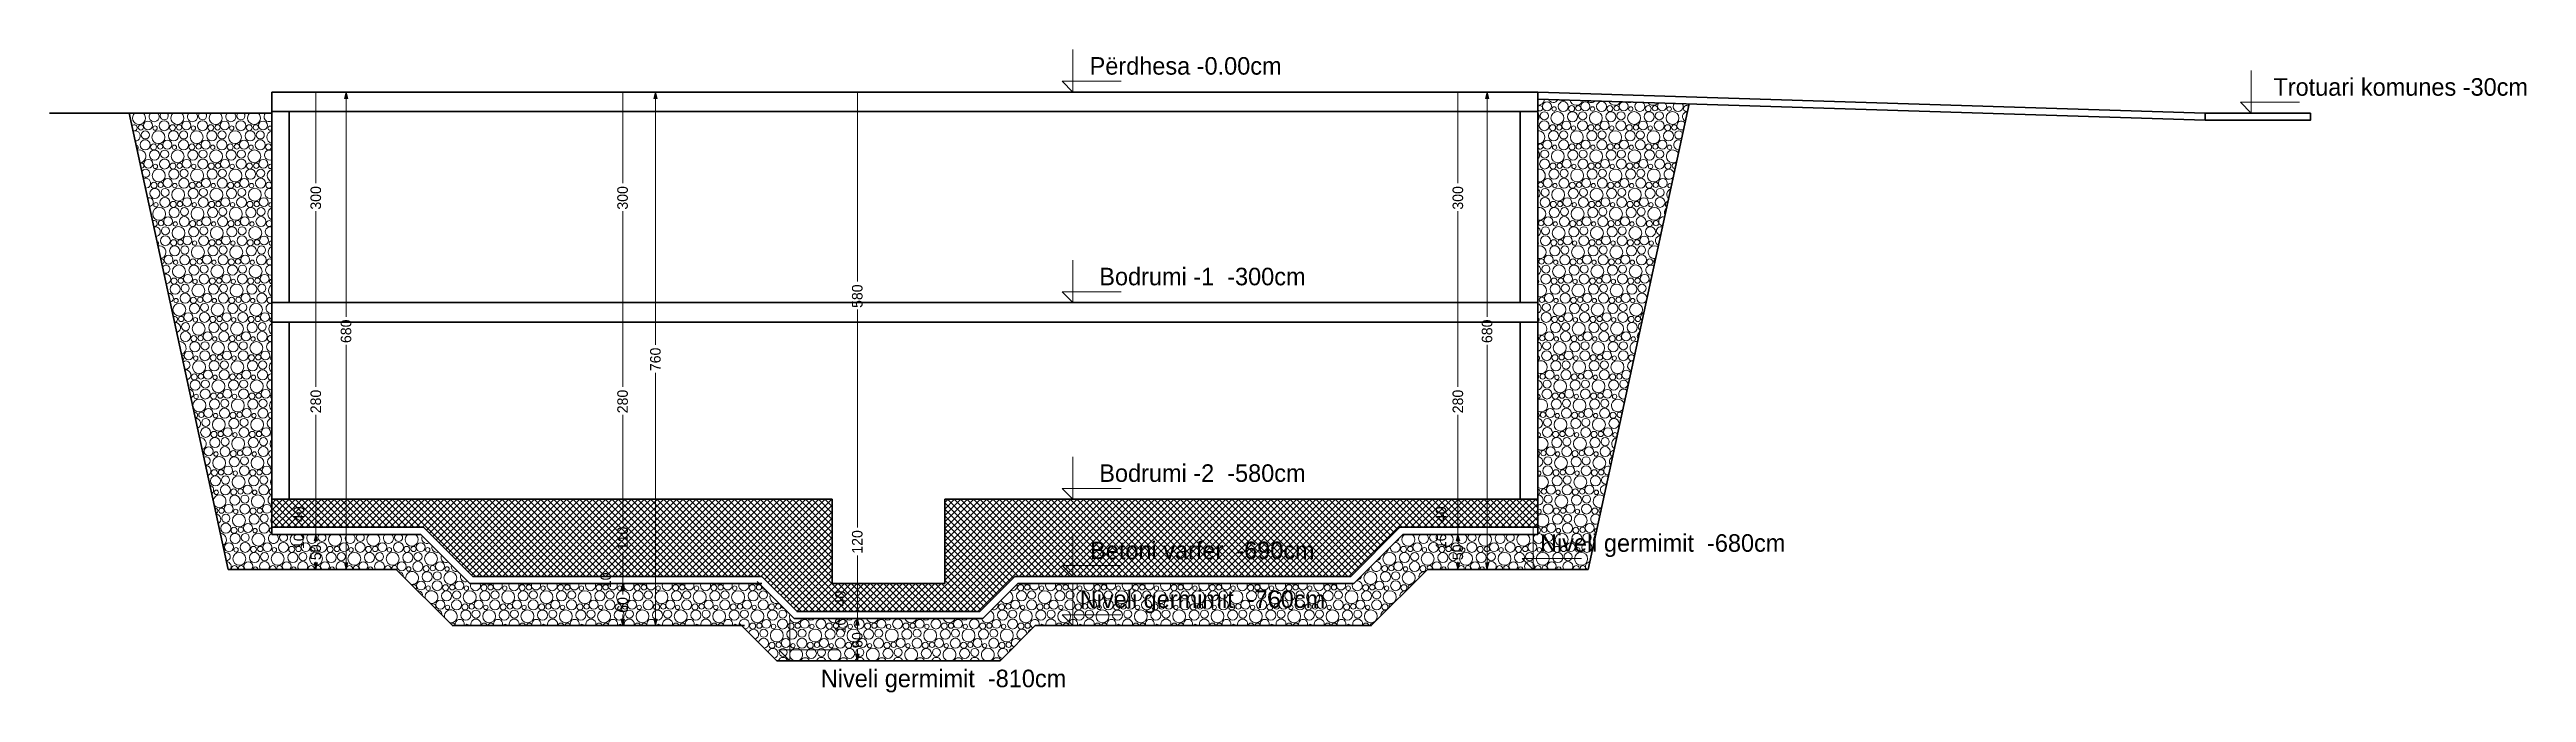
# Model space of a CAD drawing. Header units: millimetres. Extents: x 635850 to 824661, y -5878409 to -5774668.
# Drawn here: x 690076 to 725326, y -5850813 to -5841655 of the extents above; entities that cross this region are included whole.
import ezdxf

# ---------------------------------------------------------------- set-up
doc = ezdxf.new("R2010")
doc.units = ezdxf.units.MM
doc.header["$MEASUREMENT"] = 0
doc.layers.add('2D Drafting - General', color=7, linetype='Continuous')
for name, color, linetype, lineweight in [('2D Drafting - General_Pen_No__147', 7, 'Continuous', 20), ('2D Drafting - General_Pen_No__7', 7, 'Continuous', 35), ('A - Fill Zone_Pen_No__18', 9, 'Continuous', 15)]:
    doc.layers.add(name, color=color, linetype=linetype, lineweight=lineweight)
for name, color, linetype, lineweight, true_color in [('2D Drafting - General_Pen_No__166', 7, 'Continuous', 13, 0x97cbff), ('2D Drafting - General_Pen_No__86', 7, 'Continuous', 20, 0x5555ff), ('A - Fill Zone_Pen_No__82', 7, 'Continuous', 20, 0xaaaaaa), ('A - Fleta_Pen_No__86', 7, 'Continuous', 20, 0x5555ff)]:
    doc.layers.add(name, color=color, linetype=linetype, lineweight=lineweight, true_color=true_color)
doc.styles.add('GENERATED_STYLE_1', font='GOTHIC.TTF')
doc.dimstyles.new('GENERATED_STYLE__1', dxfattribs={"dimtxt": 150, "dimasz": 91.78744, "dimexe": 0.18, "dimexo": 0.0625, "dimgap": 0, "dimtad": 0, "dimdec": 0, "dimlfac": 0.1, "dimzin": 0, "dimdsep": 46, "dimtxsty": 'GENERATED_STYLE_1', "dimblk": 'ARROWHEAD_5', "dimblk1": 'ARROWHEAD_5', "dimblk2": 'ARROWHEAD_5', "dimcen": 0.09, "dimse1": 1, "dimse2": 1, "dimclrd": 256, "dimclre": 256, "dimclrt": 7, "dimadec": 0, "dimazin": 0, "dimtfac": 1, "dimtdec": 4, "dimtmove": 0, "dimatfit": 3, "dimfxl": 0, "dimtolj": 1, "dimtzin": 0, "dimarcsym": 0})

msp = doc.modelspace()

# ---------------------------------------------------------------- texts
at = {"layer": 'A - Fleta_Pen_No__86', "color": 173, "linetype": 'Continuous', "lineweight": 20, "true_color": 0x5555ff, "char_height": 250, "attachment_point": 8, "style": 'GENERATED_STYLE_1'}
for s, insert in [('\\A1;{\\pqc;\\fCentury Gothic|b0|i0|c0|p34;Përdhesa\\fCentury Gothic|b0|i0|c0|p34; -\\fCentury Gothic|b0|i0|c0|p34;0.00\\fCentury Gothic|b0|i0|c0|p34;cm}', (706243.8, -5842017.2)), ('\\A1;{\\pqc;\\fCentury Gothic|b0|i0|c0|p34;Trotuari komunes -30cm}', (723536.4, -5842317.2)), ('\\A1;{\\pqc;\\fCentury Gothic|b0|i0|c0|p34;Bodrumi -1 \\fCentury Gothic|b0|i0|c0|p34; -\\fCentury Gothic|b0|i0|c0|p34;3\\fCentury Gothic|b0|i0|c0|p34;00cm}', (706483.2, -5845017.2)), ('\\A1;{\\pqc;\\fCentury Gothic|b0|i0|c0|p34;Bodrumi -\\fCentury Gothic|b0|i0|c0|p34;2\\fCentury Gothic|b0|i0|c0|p34;  -\\fCentury Gothic|b0|i0|c0|p34;580\\fCentury Gothic|b0|i0|c0|p34;cm}', (706483.2, -5847817.2)), ('\\A1;{\\pqc;\\fCentury Gothic|b0|i0|c0|p34;Niveli germimit  -\\fCentury Gothic|b0|i0|c0|p34;680\\fCentury Gothic|b0|i0|c0|p34;cm}', (713033.2, -5848884.3)), ('\\A1;{\\pqc;\\fCentury Gothic|b0|i0|c0|p34;Betoni varfer\\fCentury Gothic|b0|i0|c0|p34;  -\\fCentury Gothic|b0|i0|c0|p34;690\\fCentury Gothic|b0|i0|c0|p34;cm}', (706483.2, -5848917.2)), ('\\A1;{\\pqc;\\fCentury Gothic|b0|i0|c0|p34;Niveli germimit\\fCentury Gothic|b0|i0|c0|p34;  -760cm}', (706483.2, -5849684.3)), ('\\A1;{\\pqc;\\fCentury Gothic|b0|i0|c0|p34;Niveli germimit  -\\fCentury Gothic|b0|i0|c0|p34;810\\fCentury Gothic|b0|i0|c0|p34;cm}', (702798.8, -5850813.4))]:
    msp.add_mtext(s, dxfattribs=dict(at, insert=insert))

# ---------------------------------------------------------------- blocks, each defined once
blk = doc.blocks.new('*X2', base_point=(1074186, -5841583))
at = {"layer": 'A - Fill Zone_Pen_No__18', "color": 9, "linetype": 'Continuous', "lineweight": 15}
for centre, radius in [((711349, -5842599), 57.5), ((711387, -5842464), 63.8), ((711535, -5842631), 91.8), ((711488, -5842502), 31), ((711617, -5842467), 71), ((711750, -5842612), 71.6), ((711736, -5842496), 42.9), ((711832, -5842491), 37.6), ((711894, -5842599), 57.5), ((711933, -5842464), 63.8), ((712081, -5842631), 91.8), ((712034, -5842502), 31), ((712163, -5842467), 71), ((712296, -5842612), 71.6), ((712281, -5842496), 42.9), ((712377, -5842491), 37.6), ((712440, -5842599), 57.5), ((712478, -5842464), 63.8), ((712626, -5842631), 91.8), ((712579, -5842502), 31), ((712841, -5842612), 71.6), ((712827, -5842496), 42.9), ((712923, -5842491), 37.6), ((712985, -5842599), 57.5), ((713172, -5842631), 91.8), ((713125, -5842502), 31), ((691376, -5842764), 37.6), ((691437, -5843013), 71), ((691439, -5842872), 57.5), ((691477, -5842737), 63.8), ((691625, -5842904), 91.8), ((691578, -5842775), 31), ((691707, -5842740), 71), ((691752, -5843010), 63.8), ((691840, -5842885), 71.6), ((691826, -5842769), 42.9), ((691921, -5842764), 37.6), ((691983, -5843013), 71), ((691984, -5842872), 57.5), ((692022, -5842737), 63.8), ((692170, -5842904), 91.8), ((692123, -5842775), 31), ((692253, -5842740), 71), ((692298, -5843010), 63.8), ((692386, -5842885), 71.6), ((692371, -5842769), 42.9), ((692467, -5842764), 37.6), ((692528, -5843013), 71), ((692530, -5842872), 57.5), ((692568, -5842737), 63.8), ((692716, -5842904), 91.8), ((692669, -5842775), 31), ((692798, -5842740), 71), ((692844, -5843010), 63.8), ((692931, -5842885), 71.6), ((692917, -5842769), 42.9), ((693012, -5842764), 37.6), ((693074, -5843013), 71), ((693075, -5842872), 57.5), ((693114, -5842737), 63.8), ((711347, -5842740), 71), ((711393, -5843010), 63.8), ((711480, -5842885), 71.6), ((711466, -5842769), 42.9), ((711562, -5842764), 37.6), ((711623, -5843013), 71), ((711624, -5842872), 57.5), ((711663, -5842737), 63.8), ((711811, -5842904), 91.8), ((711764, -5842775), 31), ((711893, -5842740), 71), ((711938, -5843010), 63.8), ((712026, -5842885), 71.6), ((712011, -5842769), 42.9), ((712107, -5842764), 37.6), ((712168, -5843013), 71), ((712170, -5842872), 57.5), ((712208, -5842737), 63.8), ((712356, -5842904), 91.8), ((712309, -5842775), 31), ((712438, -5842740), 71), ((712484, -5843010), 63.8), ((712571, -5842885), 71.6), ((712557, -5842769), 42.9), ((712653, -5842764), 37.6), ((712714, -5843013), 71), ((712715, -5842872), 57.5), ((712754, -5842737), 63.8), ((712902, -5842904), 91.8), ((712855, -5842775), 31), ((712984, -5842740), 71), ((713029, -5843010), 63.8), ((713117, -5842885), 71.6), ((713103, -5842769), 42.9), ((713198, -5842764), 37.6), ((691482, -5843283), 63.8), ((691570, -5843158), 71.6), ((691556, -5843042), 42.9), ((691583, -5843321), 31), ((691651, -5843037), 37.6), ((691713, -5843286), 71), ((691714, -5843145), 57.5), ((691831, -5843315), 42.9), ((691900, -5843177), 91.8), ((691853, -5843048), 31), ((691927, -5843310), 37.6), ((692028, -5843283), 63.8), ((692116, -5843158), 71.6), ((692101, -5843042), 42.9), ((692129, -5843321), 31), ((692197, -5843037), 37.6), ((692258, -5843286), 71), ((692260, -5843145), 57.5), ((692377, -5843315), 42.9), ((692446, -5843177), 91.8), ((692399, -5843048), 31), ((692472, -5843310), 37.6), ((692574, -5843283), 63.8), ((692661, -5843158), 71.6), ((692647, -5843042), 42.9), ((692675, -5843321), 31), ((692742, -5843037), 37.6), ((692804, -5843286), 71), ((692805, -5843145), 57.5), ((692922, -5843315), 42.9), ((692991, -5843177), 91.8), ((692945, -5843048), 31), ((693018, -5843310), 37.6), ((693119, -5843283), 63.8), ((693192, -5843042), 42.9), ((711353, -5843286), 71), ((711354, -5843145), 57.5), ((711471, -5843315), 42.9), ((711541, -5843177), 91.8), ((711494, -5843048), 31), ((711567, -5843310), 37.6), ((711668, -5843283), 63.8), ((711756, -5843158), 71.6), ((711741, -5843042), 42.9), ((711769, -5843321), 31), ((711837, -5843037), 37.6), ((711898, -5843286), 71), ((711900, -5843145), 57.5), ((712017, -5843315), 42.9), ((712086, -5843177), 91.8), ((712039, -5843048), 31), ((712113, -5843310), 37.6), ((712214, -5843283), 63.8), ((712301, -5843158), 71.6), ((712287, -5843042), 42.9), ((712315, -5843321), 31), ((712383, -5843037), 37.6), ((712444, -5843286), 71), ((712445, -5843145), 57.5), ((712563, -5843315), 42.9), ((712632, -5843177), 91.8), ((712585, -5843048), 31), ((712658, -5843310), 37.6), ((712759, -5843283), 63.8), ((712847, -5843158), 71.6), ((712833, -5843042), 42.9), ((712860, -5843321), 31), ((712928, -5843037), 37.6), ((712990, -5843286), 71), ((712991, -5843145), 57.5), ((713108, -5843315), 42.9), ((713130, -5843048), 31), ((691576, -5843704), 71.6), ((691561, -5843588), 42.9), ((691630, -5843450), 91.8), ((691657, -5843583), 37.6), ((691720, -5843691), 57.5), ((691758, -5843556), 63.8), ((691846, -5843431), 71.6), ((691906, -5843723), 91.8), ((691859, -5843594), 31), ((691988, -5843559), 71), ((691990, -5843418), 57.5), ((692121, -5843704), 71.6), ((692107, -5843588), 42.9), ((692176, -5843450), 91.8), ((692202, -5843583), 37.6), ((692265, -5843691), 57.5), ((692304, -5843556), 63.8), ((692391, -5843431), 71.6), ((692451, -5843723), 91.8), ((692405, -5843594), 31), ((692534, -5843559), 71), ((692535, -5843418), 57.5), ((692667, -5843704), 71.6), ((692652, -5843588), 42.9), ((692721, -5843450), 91.8), ((692748, -5843583), 37.6), ((692811, -5843691), 57.5), ((692849, -5843556), 63.8), ((692937, -5843431), 71.6), ((692997, -5843723), 91.8), ((692950, -5843594), 31), ((693079, -5843559), 71), ((693081, -5843418), 57.5), ((711297, -5843583), 37.6), ((711360, -5843691), 57.5), ((711398, -5843556), 63.8), ((711486, -5843431), 71.6), ((711546, -5843723), 91.8), ((711499, -5843594), 31), ((711628, -5843559), 71), ((711630, -5843418), 57.5), ((711761, -5843704), 71.6), ((711747, -5843588), 42.9), ((711816, -5843450), 91.8), ((711843, -5843583), 37.6), ((711905, -5843691), 57.5), ((711944, -5843556), 63.8), ((712031, -5843431), 71.6), ((712092, -5843723), 91.8), ((712045, -5843594), 31), ((712174, -5843559), 71), ((712175, -5843418), 57.5), ((712307, -5843704), 71.6), ((712293, -5843588), 42.9), ((712362, -5843450), 91.8), ((712388, -5843583), 37.6), ((712451, -5843691), 57.5), ((712489, -5843556), 63.8), ((712577, -5843431), 71.6), ((712637, -5843723), 91.8), ((712590, -5843594), 31), ((712720, -5843559), 71), ((712721, -5843418), 57.5), ((712853, -5843704), 71.6), ((712838, -5843588), 42.9), ((712907, -5843450), 91.8), ((712934, -5843583), 37.6), ((712997, -5843691), 57.5), ((713035, -5843556), 63.8), ((691636, -5843996), 91.8), ((691589, -5843867), 31), ((691718, -5843832), 71), ((691851, -5843977), 71.6), ((691837, -5843861), 42.9), ((691932, -5843856), 37.6), ((691995, -5843964), 57.5), ((692034, -5843829), 63.8), ((692181, -5843996), 91.8), ((692135, -5843867), 31), ((692264, -5843832), 71), ((692397, -5843977), 71.6), ((692382, -5843861), 42.9), ((692478, -5843856), 37.6), ((692541, -5843964), 57.5), ((692579, -5843829), 63.8), ((692727, -5843996), 91.8), ((692680, -5843867), 31), ((692809, -5843832), 71), ((692942, -5843977), 71.6), ((692928, -5843861), 42.9), ((693024, -5843856), 37.6), ((693086, -5843964), 57.5), ((693125, -5843829), 63.8), ((711358, -5843832), 71), ((711491, -5843977), 71.6), ((711477, -5843861), 42.9), ((711573, -5843856), 37.6), ((711635, -5843964), 57.5), ((711674, -5843829), 63.8), ((711822, -5843996), 91.8), ((711775, -5843867), 31), ((711904, -5843832), 71), ((712037, -5843977), 71.6), ((712023, -5843861), 42.9), ((712118, -5843856), 37.6), ((712181, -5843964), 57.5), ((712219, -5843829), 63.8), ((712367, -5843996), 91.8), ((712320, -5843867), 31), ((712450, -5843832), 71), ((712583, -5843977), 71.6), ((712568, -5843861), 42.9), ((712664, -5843856), 37.6), ((712727, -5843964), 57.5), ((712765, -5843829), 63.8), ((712913, -5843996), 91.8), ((712866, -5843867), 31), ((712995, -5843832), 71), ((691662, -5844128), 37.6), ((691724, -5844378), 71), ((691725, -5844237), 57.5), ((691764, -5844102), 63.8), ((691842, -5844407), 42.9), ((691911, -5844269), 91.8), ((691865, -5844140), 31), ((691938, -5844401), 37.6), ((691994, -5844105), 71), ((692039, -5844375), 63.8), ((692127, -5844250), 71.6), ((692112, -5844134), 42.9), ((692208, -5844128), 37.6), ((692269, -5844378), 71), ((692271, -5844237), 57.5), ((692309, -5844102), 63.8), ((692388, -5844407), 42.9), ((692457, -5844269), 91.8), ((692410, -5844140), 31), ((692484, -5844401), 37.6), ((692539, -5844105), 71), ((692585, -5844375), 63.8), ((692672, -5844250), 71.6), ((692658, -5844134), 42.9), ((692754, -5844128), 37.6), ((692815, -5844378), 71), ((692816, -5844237), 57.5), ((692855, -5844102), 63.8), ((692933, -5844407), 42.9), ((693003, -5844269), 91.8), ((692956, -5844140), 31), ((693029, -5844401), 37.6), ((693085, -5844105), 71), ((693130, -5844375), 63.8), ((711303, -5844128), 37.6), ((711364, -5844378), 71), ((711365, -5844237), 57.5), ((711404, -5844102), 63.8), ((711483, -5844407), 42.9), ((711552, -5844269), 91.8), ((711505, -5844140), 31), ((711578, -5844401), 37.6), ((711634, -5844105), 71), ((711679, -5844375), 63.8), ((711767, -5844250), 71.6), ((711753, -5844134), 42.9), ((711848, -5844128), 37.6), ((711910, -5844378), 71), ((711911, -5844237), 57.5), ((711949, -5844102), 63.8), ((712028, -5844407), 42.9), ((712097, -5844269), 91.8), ((712050, -5844140), 31), ((712124, -5844401), 37.6), ((712180, -5844105), 71), ((712225, -5844375), 63.8), ((712313, -5844250), 71.6), ((712298, -5844134), 42.9), ((712394, -5844128), 37.6), ((712455, -5844378), 71), ((712457, -5844237), 57.5), ((712495, -5844102), 63.8), ((712574, -5844407), 42.9), ((712643, -5844269), 91.8), ((712596, -5844140), 31), ((712669, -5844401), 37.6), ((712725, -5844105), 71), ((712770, -5844375), 63.8), ((712858, -5844250), 71.6), ((712844, -5844134), 42.9), ((712939, -5844128), 37.6), ((691769, -5844648), 63.8), ((691857, -5844523), 71.6), ((691917, -5844815), 91.8), ((691870, -5844686), 31), ((691999, -5844651), 71), ((692001, -5844510), 57.5), ((692132, -5844796), 71.6), ((692118, -5844680), 42.9), ((692187, -5844542), 91.8), ((692140, -5844413), 31), ((692214, -5844674), 37.6), ((692276, -5844783), 57.5), ((692315, -5844648), 63.8), ((692402, -5844523), 71.6), ((692463, -5844815), 91.8), ((692416, -5844686), 31), ((692545, -5844651), 71), ((692546, -5844510), 57.5), ((692678, -5844796), 71.6), ((692663, -5844680), 42.9), ((692733, -5844542), 91.8), ((692686, -5844413), 31), ((692759, -5844674), 37.6), ((692822, -5844783), 57.5), ((692860, -5844648), 63.8), ((692948, -5844523), 71.6), ((693008, -5844815), 91.8), ((692961, -5844686), 31), ((693090, -5844651), 71), ((693092, -5844510), 57.5), ((711308, -5844674), 37.6), ((711371, -5844783), 57.5), ((711409, -5844648), 63.8), ((711497, -5844523), 71.6), ((711557, -5844815), 91.8), ((711510, -5844686), 31), ((711640, -5844651), 71), ((711641, -5844510), 57.5), ((711773, -5844796), 71.6), ((711758, -5844680), 42.9), ((711827, -5844542), 91.8), ((711780, -5844413), 31), ((711854, -5844674), 37.6), ((711917, -5844783), 57.5), ((711955, -5844648), 63.8), ((712043, -5844523), 71.6), ((712103, -5844815), 91.8), ((712056, -5844686), 31), ((712185, -5844651), 71), ((712187, -5844510), 57.5), ((712318, -5844796), 71.6), ((712304, -5844680), 42.9), ((712373, -5844542), 91.8), ((712326, -5844413), 31), ((712399, -5844674), 37.6), ((712462, -5844783), 57.5), ((712500, -5844648), 63.8), ((712588, -5844523), 71.6), ((712648, -5844815), 91.8), ((712601, -5844686), 31), ((712731, -5844651), 71), ((712732, -5844510), 57.5), ((712849, -5844680), 42.9), ((712871, -5844413), 31), ((691862, -5845069), 71.6), ((691848, -5844953), 42.9), ((691944, -5844947), 37.6), ((692006, -5845056), 57.5), ((692045, -5844921), 63.8), ((692193, -5845088), 91.8), ((692146, -5844959), 31), ((692275, -5844924), 71), ((692408, -5845069), 71.6), ((692393, -5844953), 42.9), ((692489, -5844947), 37.6), ((692552, -5845056), 57.5), ((692590, -5844921), 63.8), ((692738, -5845088), 91.8), ((692691, -5844959), 31), ((692820, -5844924), 71), ((692953, -5845069), 71.6), ((692939, -5844953), 42.9), ((693035, -5844947), 37.6), ((693098, -5845056), 57.5), ((693136, -5844921), 63.8), ((711370, -5844924), 71), ((711503, -5845069), 71.6), ((711488, -5844953), 42.9), ((711584, -5844947), 37.6), ((711647, -5845056), 57.5), ((711685, -5844921), 63.8), ((711833, -5845088), 91.8), ((711786, -5844959), 31), ((711915, -5844924), 71), ((712048, -5845069), 71.6), ((712034, -5844953), 42.9), ((712129, -5844947), 37.6), ((712192, -5845056), 57.5), ((712230, -5844921), 63.8), ((712378, -5845088), 91.8), ((712331, -5844959), 31), ((712461, -5844924), 71), ((712594, -5845069), 71.6), ((712579, -5844953), 42.9), ((712675, -5844947), 37.6), ((712738, -5845056), 57.5), ((712776, -5844921), 63.8), ((691923, -5845360), 91.8), ((691876, -5845232), 31), ((692005, -5845197), 71), ((692050, -5845467), 63.8), ((692138, -5845342), 71.6), ((692123, -5845226), 42.9), ((692219, -5845220), 37.6), ((692280, -5845470), 71), ((692282, -5845329), 57.5), ((692320, -5845194), 63.8), ((692468, -5845360), 91.8), ((692421, -5845232), 31), ((692550, -5845197), 71), ((692596, -5845467), 63.8), ((692683, -5845342), 71.6), ((692669, -5845226), 42.9), ((692765, -5845220), 37.6), ((692826, -5845470), 71), ((692828, -5845329), 57.5), ((692866, -5845194), 63.8), ((693014, -5845360), 91.8), ((692967, -5845232), 31), ((693096, -5845197), 71), ((693141, -5845467), 63.8), ((711314, -5845220), 37.6), ((711375, -5845470), 71), ((711377, -5845329), 57.5), ((711415, -5845194), 63.8), ((711563, -5845360), 91.8), ((711516, -5845232), 31), ((711645, -5845197), 71), ((711690, -5845467), 63.8), ((711778, -5845342), 71.6), ((711764, -5845226), 42.9), ((711859, -5845220), 37.6), ((711921, -5845470), 71), ((711922, -5845329), 57.5), ((711960, -5845194), 63.8), ((712108, -5845360), 91.8), ((712061, -5845232), 31), ((712191, -5845197), 71), ((712236, -5845467), 63.8), ((712324, -5845342), 71.6), ((712309, -5845226), 42.9), ((712405, -5845220), 37.6), ((712466, -5845470), 71), ((712468, -5845329), 57.5), ((712506, -5845194), 63.8), ((712654, -5845360), 91.8), ((712607, -5845232), 31), ((712736, -5845197), 71), ((691949, -5845493), 37.6), ((692010, -5845743), 71), ((692012, -5845602), 57.5), ((692129, -5845772), 42.9), ((692198, -5845633), 91.8), ((692151, -5845505), 31), ((692225, -5845766), 37.6), ((692326, -5845740), 63.8), ((692413, -5845615), 71.6), ((692399, -5845499), 42.9), ((692427, -5845778), 31), ((692495, -5845493), 37.6), ((692556, -5845743), 71), ((692558, -5845602), 57.5), ((692675, -5845772), 42.9), ((692744, -5845633), 91.8), ((692697, -5845505), 31), ((692770, -5845766), 37.6), ((692871, -5845740), 63.8), ((692959, -5845615), 71.6), ((692945, -5845499), 42.9), ((692972, -5845778), 31), ((693040, -5845493), 37.6), ((693102, -5845743), 71), ((693103, -5845602), 57.5), ((711319, -5845766), 37.6), ((711420, -5845740), 63.8), ((711508, -5845615), 71.6), ((711494, -5845499), 42.9), ((711521, -5845778), 31), ((711589, -5845493), 37.6), ((711651, -5845743), 71), ((711652, -5845602), 57.5), ((711769, -5845772), 42.9), ((711838, -5845633), 91.8), ((711791, -5845505), 31), ((711865, -5845766), 37.6), ((711966, -5845740), 63.8), ((712054, -5845615), 71.6), ((712039, -5845499), 42.9), ((712067, -5845778), 31), ((712135, -5845493), 37.6), ((712196, -5845743), 71), ((712198, -5845602), 57.5), ((712315, -5845772), 42.9), ((712384, -5845633), 91.8), ((712337, -5845505), 31), ((712410, -5845766), 37.6), ((712512, -5845740), 63.8), ((712599, -5845615), 71.6), ((712585, -5845499), 42.9), ((712613, -5845778), 31), ((712680, -5845493), 37.6), ((692056, -5846013), 63.8), ((692143, -5845888), 71.6), ((692204, -5846179), 91.8), ((692157, -5846051), 31), ((692286, -5846016), 71), ((692288, -5845875), 57.5), ((692419, -5846161), 71.6), ((692405, -5846045), 42.9), ((692474, -5845906), 91.8), ((692500, -5846039), 37.6), ((692563, -5846148), 57.5), ((692601, -5846013), 63.8), ((692689, -5845888), 71.6), ((692749, -5846179), 91.8), ((692702, -5846051), 31), ((692832, -5846016), 71), ((692833, -5845875), 57.5), ((692965, -5846161), 71.6), ((692950, -5846045), 42.9), ((693019, -5845906), 91.8), ((693046, -5846039), 37.6), ((693109, -5846148), 57.5), ((693147, -5846013), 63.8), ((711381, -5846016), 71), ((711382, -5845875), 57.5), ((711514, -5846161), 71.6), ((711499, -5846045), 42.9), ((711568, -5845906), 91.8), ((711595, -5846039), 37.6), ((711658, -5846148), 57.5), ((711696, -5846013), 63.8), ((711784, -5845888), 71.6), ((711844, -5846179), 91.8), ((711797, -5846051), 31), ((711926, -5846016), 71), ((711928, -5845875), 57.5), ((712059, -5846161), 71.6), ((712045, -5846045), 42.9), ((712114, -5845906), 91.8), ((712140, -5846039), 37.6), ((712203, -5846148), 57.5), ((712242, -5846013), 63.8), ((712329, -5845888), 71.6), ((712389, -5846179), 91.8), ((712343, -5846051), 31), ((712472, -5846016), 71), ((712473, -5845875), 57.5), ((692149, -5846434), 71.6), ((692135, -5846318), 42.9), ((692230, -5846312), 37.6), ((692292, -5846562), 71), ((692293, -5846421), 57.5), ((692331, -5846286), 63.8), ((692479, -5846452), 91.8), ((692432, -5846324), 31), ((692562, -5846289), 71), ((692695, -5846434), 71.6), ((692680, -5846318), 42.9), ((692776, -5846312), 37.6), ((692837, -5846562), 71), ((692839, -5846421), 57.5), ((692877, -5846286), 63.8), ((693025, -5846452), 91.8), ((692978, -5846324), 31), ((693107, -5846289), 71), ((711325, -5846312), 37.6), ((711386, -5846562), 71), ((711388, -5846421), 57.5), ((711426, -5846286), 63.8), ((711574, -5846452), 91.8), ((711527, -5846324), 31), ((711656, -5846289), 71), ((711789, -5846434), 71.6), ((711775, -5846318), 42.9), ((711870, -5846312), 37.6), ((711932, -5846562), 71), ((711933, -5846421), 57.5), ((711972, -5846286), 63.8), ((712119, -5846452), 91.8), ((712073, -5846324), 31), ((712202, -5846289), 71), ((712335, -5846434), 71.6), ((712320, -5846318), 42.9), ((712416, -5846312), 37.6), ((712479, -5846421), 57.5), ((692209, -5846725), 91.8), ((692162, -5846597), 31), ((692236, -5846858), 37.6), ((692337, -5846832), 63.8), ((692425, -5846707), 71.6), ((692410, -5846591), 42.9), ((692438, -5846870), 31), ((692506, -5846585), 37.6), ((692567, -5846835), 71), ((692569, -5846694), 57.5), ((692607, -5846559), 63.8), ((692686, -5846864), 42.9), ((692755, -5846725), 91.8), ((692708, -5846597), 31), ((692781, -5846858), 37.6), ((692882, -5846832), 63.8), ((692970, -5846707), 71.6), ((692956, -5846591), 42.9), ((692984, -5846870), 31), ((693051, -5846585), 37.6), ((693113, -5846835), 71), ((693114, -5846694), 57.5), ((693152, -5846559), 63.8), ((711330, -5846858), 37.6), ((711432, -5846832), 63.8), ((711519, -5846707), 71.6), ((711505, -5846591), 42.9), ((711533, -5846870), 31), ((711600, -5846585), 37.6), ((711662, -5846835), 71), ((711663, -5846694), 57.5), ((711702, -5846559), 63.8), ((711780, -5846864), 42.9), ((711849, -5846725), 91.8), ((711803, -5846597), 31), ((711876, -5846858), 37.6), ((711977, -5846832), 63.8), ((712065, -5846707), 71.6), ((712050, -5846591), 42.9), ((712078, -5846870), 31), ((712146, -5846585), 37.6), ((712207, -5846835), 71), ((712209, -5846694), 57.5), ((712247, -5846559), 63.8), ((712326, -5846864), 42.9), ((712348, -5846597), 31), ((692297, -5847108), 71), ((692299, -5846967), 57.5), ((692430, -5847253), 71.6), ((692416, -5847137), 42.9), ((692485, -5846998), 91.8), ((692511, -5847131), 37.6), ((692574, -5847240), 57.5), ((692612, -5847105), 63.8), ((692700, -5846980), 71.6), ((692760, -5847271), 91.8), ((692714, -5847143), 31), ((692843, -5847108), 71), ((692844, -5846967), 57.5), ((692976, -5847253), 71.6), ((692961, -5847137), 42.9), ((693030, -5846998), 91.8), ((693057, -5847131), 37.6), ((693120, -5847240), 57.5), ((693158, -5847105), 63.8), ((711392, -5847108), 71), ((711393, -5846967), 57.5), ((711525, -5847253), 71.6), ((711510, -5847137), 42.9), ((711579, -5846998), 91.8), ((711606, -5847131), 37.6), ((711669, -5847240), 57.5), ((711707, -5847105), 63.8), ((711795, -5846980), 71.6), ((711855, -5847271), 91.8), ((711808, -5847143), 31), ((711937, -5847108), 71), ((711939, -5846967), 57.5), ((712070, -5847253), 71.6), ((712056, -5847137), 42.9), ((712125, -5846998), 91.8), ((712152, -5847131), 37.6), ((712214, -5847240), 57.5), ((712253, -5847105), 63.8), ((712340, -5846980), 71.6), ((712354, -5847143), 31), ((692342, -5847378), 63.8), ((692490, -5847544), 91.8), ((692444, -5847416), 31), ((692573, -5847381), 71), ((692706, -5847526), 71.6), ((692691, -5847410), 42.9), ((692787, -5847404), 37.6), ((692850, -5847513), 57.5), ((692888, -5847378), 63.8), ((693036, -5847544), 91.8), ((692989, -5847416), 31), ((693118, -5847381), 71), ((711336, -5847404), 37.6), ((711399, -5847513), 57.5), ((711437, -5847378), 63.8), ((711585, -5847544), 91.8), ((711538, -5847416), 31), ((711667, -5847381), 71), ((711800, -5847526), 71.6), ((711786, -5847410), 42.9), ((711882, -5847404), 37.6), ((711944, -5847513), 57.5), ((711983, -5847378), 63.8), ((712131, -5847544), 91.8), ((712084, -5847416), 31), ((712213, -5847381), 71), ((692436, -5847799), 71.6), ((692421, -5847683), 42.9), ((692517, -5847677), 37.6), ((692578, -5847927), 71), ((692580, -5847786), 57.5), ((692618, -5847651), 63.8), ((692766, -5847817), 91.8), ((692719, -5847689), 31), ((692848, -5847654), 71), ((692894, -5847924), 63.8), ((692981, -5847799), 71.6), ((692967, -5847683), 42.9), ((693063, -5847677), 37.6), ((693124, -5847927), 71), ((693125, -5847786), 57.5), ((693164, -5847651), 63.8), ((711397, -5847654), 71), ((711443, -5847924), 63.8), ((711530, -5847799), 71.6), ((711516, -5847683), 42.9), ((711612, -5847677), 37.6), ((711673, -5847927), 71), ((711674, -5847786), 57.5), ((711713, -5847651), 63.8), ((711861, -5847817), 91.8), ((711814, -5847689), 31), ((711943, -5847654), 71), ((711988, -5847924), 63.8), ((712076, -5847799), 71.6), ((712061, -5847683), 42.9), ((712157, -5847677), 37.6), ((692449, -5847962), 31), ((692523, -5848223), 37.6), ((692624, -5848197), 63.8), ((692711, -5848072), 71.6), ((692697, -5847956), 42.9), ((692725, -5848235), 31), ((692793, -5847950), 37.6), ((692854, -5848200), 71), ((692855, -5848059), 57.5), ((692972, -5848229), 42.9), ((693041, -5848090), 91.8), ((692995, -5847962), 31), ((693068, -5848223), 37.6), ((693169, -5848197), 63.8), ((711342, -5847950), 37.6), ((711403, -5848200), 71), ((711404, -5848059), 57.5), ((711521, -5848229), 42.9), ((711591, -5848090), 91.8), ((711544, -5847962), 31), ((711617, -5848223), 37.6), ((711718, -5848197), 63.8), ((711806, -5848072), 71.6), ((711791, -5847956), 42.9), ((711819, -5848235), 31), ((711887, -5847950), 37.6), ((711948, -5848200), 71), ((711950, -5848059), 57.5), ((712067, -5848229), 42.9), ((712089, -5847962), 31), ((692584, -5848473), 71), ((692585, -5848332), 57.5), ((692717, -5848618), 71.6), ((692702, -5848502), 42.9), ((692771, -5848363), 91.8), ((692798, -5848496), 37.6), ((692861, -5848605), 57.5), ((692899, -5848470), 63.8), ((692987, -5848345), 71.6), ((693047, -5848636), 91.8), ((693000, -5848508), 31), ((693129, -5848473), 71), ((693131, -5848332), 57.5), ((711347, -5848496), 37.6), ((711410, -5848605), 57.5), ((711448, -5848470), 63.8), ((711536, -5848345), 71.6), ((711596, -5848636), 91.8), ((711549, -5848508), 31), ((711678, -5848473), 71), ((711680, -5848332), 57.5), ((711811, -5848618), 71.6), ((711797, -5848502), 42.9), ((711866, -5848363), 91.8), ((711893, -5848496), 37.6), ((711956, -5848605), 57.5), ((711994, -5848470), 63.8), ((692629, -5848743), 63.8), ((692777, -5848909), 91.8), ((692730, -5848781), 31), ((692859, -5848746), 71), ((692992, -5848891), 71.6), ((692978, -5848775), 42.9), ((693074, -5848769), 37.6), ((693136, -5848878), 57.5), ((693175, -5848743), 63.8), ((693323, -5848909), 91.8), ((693276, -5848781), 31), ((693405, -5848746), 71), ((693538, -5848891), 71.6), ((693523, -5848775), 42.9), ((693619, -5848769), 37.6), ((693682, -5848878), 57.5), ((693720, -5848743), 63.8), ((693868, -5848909), 91.8), ((693821, -5848781), 31), ((693950, -5848746), 71), ((694084, -5848891), 71.6), ((694069, -5848775), 42.9), ((694165, -5848769), 37.6), ((694228, -5848878), 57.5), ((694266, -5848743), 63.8), ((694414, -5848909), 91.8), ((694367, -5848781), 31), ((694496, -5848746), 71), ((694629, -5848891), 71.6), ((694615, -5848775), 42.9), ((694710, -5848769), 37.6), ((694773, -5848878), 57.5), ((694811, -5848743), 63.8), ((694959, -5848909), 91.8), ((694912, -5848781), 31), ((695042, -5848746), 71), ((695087, -5849016), 63.8), ((695175, -5848891), 71.6), ((695160, -5848775), 42.9), ((695256, -5848769), 37.6), ((695317, -5849019), 71), ((695319, -5848878), 57.5), ((695357, -5848743), 63.8), ((695505, -5848909), 91.8), ((695458, -5848781), 31), ((695633, -5849016), 63.8), ((709144, -5848909), 91.8), ((709272, -5849016), 63.8), ((709359, -5848891), 71.6), ((709345, -5848775), 42.9), ((709440, -5848769), 37.6), ((709502, -5849019), 71), ((709503, -5848878), 57.5), ((709542, -5848743), 63.8), ((709689, -5848909), 91.8), ((709643, -5848781), 31), ((709772, -5848746), 71), ((709905, -5848891), 71.6), ((709890, -5848775), 42.9), ((709986, -5848769), 37.6), ((710049, -5848878), 57.5), ((710087, -5848743), 63.8), ((710235, -5848909), 91.8), ((710188, -5848781), 31), ((710317, -5848746), 71), ((710450, -5848891), 71.6), ((710436, -5848775), 42.9), ((710532, -5848769), 37.6), ((710594, -5848878), 57.5), ((710633, -5848743), 63.8), ((710781, -5848909), 91.8), ((710734, -5848781), 31), ((710863, -5848746), 71), ((710996, -5848891), 71.6), ((710981, -5848775), 42.9), ((711077, -5848769), 37.6), ((711140, -5848878), 57.5), ((711178, -5848743), 63.8), ((711326, -5848909), 91.8), ((711279, -5848781), 31), ((711408, -5848746), 71), ((711541, -5848891), 71.6), ((711527, -5848775), 42.9), ((711623, -5848769), 37.6), ((711686, -5848878), 57.5), ((711724, -5848743), 63.8), ((711872, -5848909), 91.8), ((711825, -5848781), 31), ((711954, -5848746), 71), ((695188, -5849054), 31), ((695363, -5849289), 63.8), ((695450, -5849164), 71.6), ((695436, -5849048), 42.9), ((695464, -5849327), 31), ((695531, -5849042), 37.6), ((695593, -5849292), 71), ((695594, -5849151), 57.5), ((695711, -5849321), 42.9), ((695780, -5849182), 91.8), ((695734, -5849054), 31), ((695807, -5849315), 37.6), ((695908, -5849289), 63.8), ((696009, -5849327), 31), ((696257, -5849321), 42.9), ((696353, -5849315), 37.6), ((696555, -5849327), 31), ((696802, -5849321), 42.9), ((696898, -5849315), 37.6), ((697100, -5849327), 31), ((697348, -5849321), 42.9), ((697444, -5849315), 37.6), ((697646, -5849327), 31), ((697894, -5849321), 42.9), ((697989, -5849315), 37.6), ((698191, -5849327), 31), ((698439, -5849321), 42.9), ((698535, -5849315), 37.6), ((698737, -5849327), 31), ((698985, -5849321), 42.9), ((699080, -5849315), 37.6), ((699283, -5849327), 31), ((699530, -5849321), 42.9), ((699626, -5849315), 37.6), ((699828, -5849327), 31), ((700076, -5849321), 42.9), ((700172, -5849315), 37.6), ((703895, -5849321), 42.9), ((703990, -5849315), 37.6), ((704193, -5849327), 31), ((704440, -5849321), 42.9), ((704536, -5849315), 37.6), ((704738, -5849327), 31), ((704986, -5849321), 42.9), ((705082, -5849315), 37.6), ((705284, -5849327), 31), ((705531, -5849321), 42.9), ((705627, -5849315), 37.6), ((705829, -5849327), 31), ((706077, -5849321), 42.9), ((706173, -5849315), 37.6), ((706375, -5849327), 31), ((706623, -5849321), 42.9), ((706718, -5849315), 37.6), ((706920, -5849327), 31), ((707168, -5849321), 42.9), ((707264, -5849315), 37.6), ((707466, -5849327), 31), ((707714, -5849321), 42.9), ((707809, -5849315), 37.6), ((708011, -5849327), 31), ((708259, -5849321), 42.9), ((708355, -5849315), 37.6), ((708557, -5849327), 31), ((708805, -5849321), 42.9), ((708874, -5849182), 91.8), ((708900, -5849315), 37.6), ((709002, -5849289), 63.8), ((709089, -5849164), 71.6), ((709075, -5849048), 42.9), ((709103, -5849327), 31), ((709170, -5849042), 37.6), ((709232, -5849292), 71), ((709233, -5849151), 57.5), ((709350, -5849321), 42.9), ((709419, -5849182), 91.8), ((709373, -5849054), 31), ((709620, -5849048), 42.9), ((695638, -5849562), 63.8), ((695726, -5849437), 71.6), ((695739, -5849600), 31), ((695868, -5849565), 71), ((695870, -5849423), 57.5), ((696001, -5849710), 71.6), ((695987, -5849594), 42.9), ((696056, -5849455), 91.8), ((696083, -5849588), 37.6), ((696145, -5849696), 57.5), ((696184, -5849562), 63.8), ((696271, -5849437), 71.6), ((696332, -5849728), 91.8), ((696285, -5849600), 31), ((696414, -5849565), 71), ((696415, -5849423), 57.5), ((696547, -5849710), 71.6), ((696532, -5849594), 42.9), ((696602, -5849455), 91.8), ((696628, -5849588), 37.6), ((696691, -5849696), 57.5), ((696729, -5849562), 63.8), ((696817, -5849437), 71.6), ((696877, -5849728), 91.8), ((696830, -5849600), 31), ((696959, -5849565), 71), ((696961, -5849423), 57.5), ((697092, -5849710), 71.6), ((697078, -5849594), 42.9), ((697147, -5849455), 91.8), ((697174, -5849588), 37.6), ((697237, -5849696), 57.5), ((697275, -5849562), 63.8), ((697362, -5849437), 71.6), ((697423, -5849728), 91.8), ((697376, -5849600), 31), ((697505, -5849565), 71), ((697507, -5849423), 57.5), ((697638, -5849710), 71.6), ((697624, -5849594), 42.9), ((697693, -5849455), 91.8), ((697719, -5849588), 37.6), ((697782, -5849696), 57.5), ((697820, -5849562), 63.8), ((697908, -5849437), 71.6), ((697968, -5849728), 91.8), ((697921, -5849600), 31), ((698051, -5849565), 71), ((698052, -5849423), 57.5), ((698184, -5849710), 71.6), ((698169, -5849594), 42.9), ((698238, -5849455), 91.8), ((698265, -5849588), 37.6), ((698328, -5849696), 57.5), ((698366, -5849562), 63.8), ((698454, -5849437), 71.6), ((698514, -5849728), 91.8), ((698467, -5849600), 31), ((698596, -5849565), 71), ((698598, -5849423), 57.5), ((698729, -5849710), 71.6), ((698715, -5849594), 42.9), ((698784, -5849455), 91.8), ((698810, -5849588), 37.6), ((698873, -5849696), 57.5), ((698911, -5849562), 63.8), ((698999, -5849437), 71.6), ((699059, -5849728), 91.8), ((699013, -5849600), 31), ((699142, -5849565), 71), ((699143, -5849423), 57.5), ((699275, -5849710), 71.6), ((699260, -5849594), 42.9), ((699329, -5849455), 91.8), ((699356, -5849588), 37.6), ((699419, -5849696), 57.5), ((699457, -5849562), 63.8), ((699545, -5849437), 71.6), ((699605, -5849728), 91.8), ((699558, -5849600), 31), ((699687, -5849565), 71), ((699689, -5849423), 57.5), ((699820, -5849710), 71.6), ((699806, -5849594), 42.9), ((699875, -5849455), 91.8), ((699902, -5849588), 37.6), ((699964, -5849696), 57.5), ((700003, -5849562), 63.8), ((700090, -5849437), 71.6), ((700150, -5849728), 91.8), ((700104, -5849600), 31), ((700233, -5849565), 71), ((700234, -5849423), 57.5), ((700366, -5849710), 71.6), ((700351, -5849594), 42.9), ((700447, -5849588), 37.6), ((700510, -5849696), 57.5), ((703639, -5849710), 71.6), ((703625, -5849594), 42.9), ((703720, -5849588), 37.6), ((703783, -5849696), 57.5), ((703822, -5849562), 63.8), ((703909, -5849437), 71.6), ((703969, -5849728), 91.8), ((703923, -5849600), 31), ((704052, -5849565), 71), ((704053, -5849423), 57.5), ((704185, -5849710), 71.6), ((704170, -5849594), 42.9), ((704239, -5849455), 91.8), ((704266, -5849588), 37.6), ((704329, -5849696), 57.5), ((704367, -5849562), 63.8), ((704455, -5849437), 71.6), ((704515, -5849728), 91.8), ((704468, -5849600), 31), ((704597, -5849565), 71), ((704599, -5849423), 57.5), ((704730, -5849710), 71.6), ((704716, -5849594), 42.9), ((704785, -5849455), 91.8), ((704812, -5849588), 37.6), ((704874, -5849696), 57.5), ((704913, -5849562), 63.8), ((705000, -5849437), 71.6), ((705061, -5849728), 91.8), ((705014, -5849600), 31), ((705143, -5849565), 71), ((705144, -5849423), 57.5), ((705276, -5849710), 71.6), ((705261, -5849594), 42.9), ((705331, -5849455), 91.8), ((705357, -5849588), 37.6), ((705420, -5849696), 57.5), ((705458, -5849562), 63.8), ((705546, -5849437), 71.6), ((705606, -5849728), 91.8), ((705559, -5849600), 31), ((705688, -5849565), 71), ((705690, -5849423), 57.5), ((705821, -5849710), 71.6), ((705807, -5849594), 42.9), ((705876, -5849455), 91.8), ((705903, -5849588), 37.6), ((705965, -5849696), 57.5), ((706004, -5849562), 63.8), ((706091, -5849437), 71.6), ((706152, -5849728), 91.8), ((706105, -5849600), 31), ((706234, -5849565), 71), ((706235, -5849423), 57.5), ((706367, -5849710), 71.6), ((706353, -5849594), 42.9), ((706422, -5849455), 91.8), ((706448, -5849588), 37.6), ((706511, -5849696), 57.5), ((706549, -5849562), 63.8), ((706637, -5849437), 71.6), ((706697, -5849728), 91.8), ((706650, -5849600), 31), ((706780, -5849565), 71), ((706781, -5849423), 57.5), ((706913, -5849710), 71.6), ((706898, -5849594), 42.9), ((706967, -5849455), 91.8), ((706994, -5849588), 37.6), ((707057, -5849696), 57.5), ((707095, -5849562), 63.8), ((707183, -5849437), 71.6), ((707243, -5849728), 91.8), ((707196, -5849600), 31), ((707325, -5849565), 71), ((707327, -5849423), 57.5), ((707458, -5849710), 71.6), ((707444, -5849594), 42.9), ((707513, -5849455), 91.8), ((707539, -5849588), 37.6), ((707602, -5849696), 57.5), ((707640, -5849562), 63.8), ((707728, -5849437), 71.6), ((707788, -5849728), 91.8), ((707741, -5849600), 31), ((707871, -5849565), 71), ((707872, -5849423), 57.5), ((708004, -5849710), 71.6), ((707989, -5849594), 42.9), ((708058, -5849455), 91.8), ((708085, -5849588), 37.6), ((708148, -5849696), 57.5), ((708186, -5849562), 63.8), ((708274, -5849437), 71.6), ((708334, -5849728), 91.8), ((708287, -5849600), 31), ((708416, -5849565), 71), ((708418, -5849423), 57.5), ((708549, -5849710), 71.6), ((708535, -5849594), 42.9), ((708604, -5849455), 91.8), ((708630, -5849588), 37.6), ((708693, -5849696), 57.5), ((708732, -5849562), 63.8), ((708819, -5849437), 71.6), ((708879, -5849728), 91.8), ((708833, -5849600), 31), ((708962, -5849565), 71), ((708963, -5849423), 57.5), ((709080, -5849594), 42.9), ((709149, -5849455), 91.8), ((700081, -5849867), 42.9), ((700177, -5849861), 37.6), ((700240, -5849969), 57.5), ((700278, -5849835), 63.8), ((700426, -5850001), 91.8), ((700379, -5849873), 31), ((700508, -5849838), 71), ((700641, -5849983), 71.6), ((700627, -5849867), 42.9), ((700723, -5849861), 37.6), ((700785, -5849969), 57.5), ((700824, -5849835), 63.8), ((700972, -5850001), 91.8), ((700925, -5849873), 31), ((701054, -5849838), 71), ((701187, -5849983), 71.6), ((701172, -5849867), 42.9), ((701268, -5849861), 37.6), ((701331, -5849969), 57.5), ((701369, -5849835), 63.8), ((701517, -5850001), 91.8), ((701470, -5849873), 31), ((701599, -5849838), 71), ((701733, -5849983), 71.6), ((701718, -5849867), 42.9), ((701814, -5849861), 37.6), ((701877, -5849969), 57.5), ((701915, -5849835), 63.8), ((702063, -5850001), 91.8), ((702016, -5849873), 31), ((702145, -5849838), 71), ((702278, -5849983), 71.6), ((702264, -5849867), 42.9), ((702359, -5849861), 37.6), ((702422, -5849969), 57.5), ((702460, -5849835), 63.8), ((702608, -5850001), 91.8), ((702561, -5849873), 31), ((702691, -5849838), 71), ((702824, -5849983), 71.6), ((702809, -5849867), 42.9), ((702905, -5849861), 37.6), ((702968, -5849969), 57.5), ((703006, -5849835), 63.8), ((703154, -5850001), 91.8), ((703107, -5849873), 31), ((703236, -5849838), 71), ((703369, -5849983), 71.6), ((703355, -5849867), 42.9), ((703450, -5849861), 37.6), ((703513, -5849969), 57.5), ((703552, -5849835), 63.8), ((703699, -5850001), 91.8), ((703653, -5849873), 31), ((703782, -5849838), 71), ((703900, -5849867), 42.9), ((703996, -5849861), 37.6), ((700357, -5850140), 42.9), ((700453, -5850134), 37.6), ((700515, -5850242), 57.5), ((700554, -5850108), 63.8), ((700655, -5850146), 31), ((700784, -5850111), 71), ((700917, -5850256), 71.6), ((700902, -5850140), 42.9), ((700998, -5850134), 37.6), ((701061, -5850242), 57.5), ((701099, -5850108), 63.8), ((701200, -5850146), 31), ((701329, -5850111), 71), ((701463, -5850256), 71.6), ((701448, -5850140), 42.9), ((701544, -5850134), 37.6), ((701607, -5850242), 57.5), ((701645, -5850108), 63.8), ((701746, -5850146), 31), ((701875, -5850111), 71), ((702008, -5850256), 71.6), ((701994, -5850140), 42.9), ((702089, -5850134), 37.6), ((702152, -5850242), 57.5), ((702190, -5850108), 63.8), ((702291, -5850146), 31), ((702421, -5850111), 71), ((702554, -5850256), 71.6), ((702539, -5850140), 42.9), ((702635, -5850134), 37.6), ((702698, -5850242), 57.5), ((702736, -5850108), 63.8), ((702837, -5850146), 31), ((702966, -5850111), 71), ((703099, -5850256), 71.6), ((703085, -5850140), 42.9), ((703180, -5850134), 37.6), ((703243, -5850242), 57.5), ((703282, -5850108), 63.8), ((703383, -5850146), 31), ((703512, -5850111), 71), ((703630, -5850140), 42.9), ((703726, -5850134), 37.6)]:
    blk.add_circle(centre, radius, dxfattribs=at)
for centre, radius, start, end in [((691163, -5842599), 57.5, 349.2655, 35.231), ((691349, -5842631), 91.8, 130.4002, 49.5998), ((691565, -5842612), 71.6, 134.2735, 45.7265), ((691709, -5842599), 57.5, 138.6496, 41.3504), ((691895, -5842631), 91.8, 130.4002, 49.5998), ((692110, -5842612), 71.6, 134.2735, 45.7265), ((692254, -5842599), 57.5, 138.6496, 41.3504), ((692440, -5842631), 91.8, 130.4002, 49.5998), ((692656, -5842612), 71.6, 134.2735, 45.7265), ((692800, -5842599), 57.5, 138.6496, 41.3504), ((692986, -5842631), 91.8, 130.4002, 49.5998), ((693201, -5842612), 71.6, 134.2735, 301.2932), ((711259, -5842358), 91.8, 266.9878, 356.1496), ((711286, -5842491), 37.6, 213.343, 146.657), ((711205, -5842612), 71.6, 314.1323, 45.8677), ((711475, -5842339), 71.6, 201.8757, 334.5068), ((711619, -5842326), 57.5, 232.1362, 304.2463), ((711805, -5842358), 91.8, 191.0863, 345.2962), ((712020, -5842339), 71.6, 218.1574, 318.2251), ((712351, -5842358), 91.8, 202.4404, 333.9421), ((712566, -5842339), 71.6, 240.1941, 296.1884), ((712708, -5842467), 71, 119.5933, 56.7892), ((712896, -5842358), 91.8, 214.9355, 321.447), ((713024, -5842464), 63.8, 130.2805, 46.1021), ((713254, -5842467), 71, 140.5383, 35.8442), ((713387, -5842612), 71.6, 89.0294, 246.4741), ((713373, -5842496), 42.9, 42.4492, 293.0543), ((713442, -5842358), 91.8, 229.9844, 249.3272), ((691280, -5842769), 42.9, 246.1291, 138.3675), ((691295, -5842885), 71.6, 270.2884, 114.2082), ((693261, -5842904), 91.8, 104.5358, 255.4642), ((693215, -5842775), 31, 39.8755, 320.1245), ((711265, -5842904), 91.8, 263.5049, 96.4951), ((713260, -5843013), 71, 56.7405, 278.763), ((713261, -5842872), 57.5, 7.9979, 327.5055), ((713299, -5842737), 63.8, 32.7046, 302.7989), ((691308, -5843048), 31, 294.7806, 89.7159), ((691355, -5843177), 91.8, 274.8689, 109.6277), ((691381, -5843310), 37.6, 267.5034, 116.9931), ((693207, -5843158), 71.6, 63.7876, 296.2124), ((693220, -5843321), 31, 53.9761, 306.0239), ((711292, -5843037), 37.6, 190.4971, 169.5029), ((711210, -5843158), 71.6, 308.2139, 51.7861), ((711224, -5843321), 31, 355.0556, 4.9444), ((713177, -5843177), 91.8, 26.8858, 308.6177), ((713204, -5843310), 37.6, 50.8419, 284.6616), ((691444, -5843418), 57.5, 225.6835, 158.813), ((691443, -5843559), 71, 268.8117, 115.6848), ((693212, -5843704), 71.6, 68.6551, 291.3449), ((693198, -5843588), 42.9, 19.0278, 340.9722), ((693267, -5843450), 91.8, 108.1529, 251.8471), ((711271, -5843450), 91.8, 259.9977, 100.0023), ((711216, -5843704), 71.6, 302.7436, 57.2564), ((713123, -5843431), 71.6, 356.7449, 338.7586), ((713183, -5843723), 91.8, 110.7781, 224.7254), ((713136, -5843594), 31, 29.9, 305.6035), ((691488, -5843829), 63.8, 279.0343, 105.4622), ((693273, -5843996), 91.8, 111.8466, 248.1534), ((693226, -5843867), 31, 65.8702, 294.1298), ((711229, -5843867), 31, 324.7818, 35.2182), ((711276, -5843996), 91.8, 256.4522, 103.5478), ((713128, -5843977), 71.6, 122.7359, 212.7676), ((713114, -5843861), 42.9, 93.7375, 241.7659), ((691567, -5844134), 42.9, 260.5412, 123.9553), ((691581, -5844250), 71.6, 277.9111, 106.5854), ((693218, -5844250), 71.6, 73.3656, 286.6344), ((693203, -5844134), 42.9, 35.3462, 324.6538), ((711221, -5844250), 71.6, 297.5914, 62.4086), ((713001, -5844378), 71, 86.7896, 248.7139), ((713002, -5844237), 57.5, 60.1615, 275.342), ((713040, -5844102), 63.8, 70.0279, 265.4756), ((691595, -5844413), 31, 313.623, 70.8735), ((691641, -5844542), 91.8, 280.7655, 103.731), ((691668, -5844674), 37.6, 282.0119, 102.4846), ((691731, -5844783), 57.5, 240.1175, 144.379), ((693223, -5844796), 71.6, 77.9629, 282.0371), ((693209, -5844680), 42.9, 46.6871, 313.3129), ((693278, -5844542), 91.8, 115.6386, 244.3614), ((693231, -5844413), 31, 76.7331, 283.2669), ((711235, -5844413), 31, 309.6164, 50.3836), ((711282, -5844542), 91.8, 252.8529, 107.1471), ((711213, -5844680), 42.9, 348.8657, 11.1343), ((711227, -5844796), 71.6, 292.6714, 67.3286), ((712864, -5844796), 71.6, 49.3038, 286.1997), ((712918, -5844542), 91.8, 55.5942, 279.9093), ((712945, -5844674), 37.6, 109.1052, 226.3983), ((691729, -5844924), 71, 276.5285, 107.968), ((693284, -5845088), 91.8, 119.5552, 240.4448), ((693237, -5844959), 31, 87.1242, 272.8758), ((711240, -5844959), 31, 297.2792, 62.7208), ((711287, -5845088), 91.8, 249.1823, 110.8177), ((712924, -5845088), 91.8, 148.4068, 187.0967), ((712877, -5844959), 31, 103.7541, 231.7494), ((691775, -5845194), 63.8, 287.497, 96.9996), ((693229, -5845342), 71.6, 82.4826, 277.5174), ((693215, -5845226), 42.9, 56.2002, 303.7998), ((711218, -5845226), 42.9, 328.3739, 31.6261), ((711233, -5845342), 71.6, 287.9223, 72.0777), ((712782, -5845467), 63.8, 103.7848, 231.7187), ((691853, -5845499), 42.9, 273.6065, 110.89), ((691868, -5845615), 71.6, 285.4571, 99.0394), ((691881, -5845778), 31, 337.7633, 46.7332), ((693220, -5845772), 42.9, 64.7478, 295.2522), ((693289, -5845633), 91.8, 123.6303, 236.3697), ((693242, -5845505), 31, 97.4203, 262.5797), ((711246, -5845505), 31, 286.2011, 73.7989), ((711293, -5845633), 91.8, 245.4199, 114.5801), ((711224, -5845772), 42.9, 316.2031, 43.7969), ((712742, -5845743), 71, 120.0294, 215.474), ((712743, -5845602), 57.5, 97.2513, 238.2522), ((691928, -5845906), 91.8, 286.6465, 97.85), ((691955, -5846039), 37.6, 296.5048, 87.9917), ((692018, -5846148), 57.5, 251.7747, 132.7218), ((693235, -5845888), 71.6, 86.9556, 273.0444), ((693295, -5846179), 91.8, 127.9084, 232.0916), ((693248, -5846051), 31, 107.9667, 252.0333), ((711238, -5845888), 71.6, 283.2976, 76.7024), ((711251, -5846051), 31, 275.7215, 84.2785), ((711298, -5846179), 91.8, 241.5407, 118.4593), ((712605, -5846161), 71.6, 79.7567, 255.7467), ((712590, -5846045), 42.9, 19.9885, 315.515), ((712659, -5845906), 91.8, 78.9758, 256.5277), ((692016, -5846289), 71, 284.1418, 100.3547), ((693240, -5846434), 71.6, 91.4101, 268.5899), ((693226, -5846318), 42.9, 72.7277, 287.2723), ((711229, -5846318), 42.9, 306.3068, 53.6932), ((711244, -5846434), 71.6, 278.7597, 81.2403), ((712477, -5846562), 71, 46.3876, 289.1159), ((712517, -5846286), 63.8, 15.164, 320.3395), ((692061, -5846559), 63.8, 296.0771, 88.4194), ((692140, -5846864), 42.9, 286.225, 98.2716), ((693231, -5846864), 42.9, 80.3735, 279.6265), ((693300, -5846725), 91.8, 132.4519, 227.5481), ((693254, -5846597), 31, 119.1948, 240.8052), ((711257, -5846597), 31, 265.433, 94.567), ((711304, -5846725), 91.8, 237.5133, 122.4867), ((711235, -5846864), 42.9, 297.5433, 62.4567), ((712395, -5846725), 91.8, 13.4861, 322.0174), ((712422, -5846858), 37.6, 28.4541, 307.0494), ((692155, -5846980), 71.6, 293.0597, 91.4368), ((692215, -5847271), 91.8, 292.5744, 91.9221), ((693246, -5846980), 71.6, 95.8732, 264.1268), ((693259, -5847143), 31, 131.8435, 228.1565), ((711249, -5846980), 71.6, 274.2767, 85.7233), ((711263, -5847143), 31, 254.9927, 105.0073), ((711309, -5847271), 91.8, 233.2965, 126.7035), ((712401, -5847271), 91.8, 102.5787, 232.9248), ((712484, -5846967), 57.5, 153.6365, 181.867), ((692241, -5847404), 37.6, 312.0271, 72.4694), ((692304, -5847513), 57.5, 262.1607, 122.3358), ((693251, -5847526), 71.6, 100.3724, 259.6276), ((693237, -5847410), 42.9, 87.8489, 272.1511), ((693306, -5847271), 91.8, 137.3529, 222.6471), ((711240, -5847410), 42.9, 289.4346, 70.5654), ((711255, -5847526), 71.6, 269.8198, 90.1802), ((712346, -5847526), 71.6, 110.8676, 224.6359), ((712331, -5847410), 42.9, 78.1781, 257.3254), ((692303, -5847654), 71, 291.789, 92.7075), ((692348, -5847924), 63.8, 304.9892, 79.5073), ((693311, -5847817), 91.8, 142.7602, 217.2398), ((693265, -5847689), 31, 147.8239, 212.1761), ((711268, -5847689), 31, 244.0072, 115.9928), ((711315, -5847817), 91.8, 228.834, 131.166), ((712218, -5847927), 71, 77.4745, 258.0289), ((712220, -5847786), 57.5, 47.6239, 287.8796), ((712258, -5847651), 63.8, 59.4255, 276.078), ((692496, -5848090), 91.8, 215.249, 169.2475), ((692427, -5848229), 42.9, 299.0438, 85.4528), ((693257, -5848072), 71.6, 104.9374, 255.0626), ((693242, -5847956), 42.9, 95.2876, 264.7124), ((711246, -5847956), 42.9, 281.7148, 78.2852), ((711260, -5848072), 71.6, 265.3618, 94.6382), ((711274, -5848235), 31, 231.8607, 128.1393), ((712136, -5848090), 91.8, 47.5994, 287.904), ((712163, -5848223), 37.6, 90.1553, 245.3481), ((692441, -5848345), 71.6, 300.8616, 83.6349), ((692501, -5848636), 91.8, 298.6168, 85.8797), ((693262, -5848618), 71.6, 109.6018, 52.9506), ((693248, -5848502), 42.9, 102.8174, 257.1826), ((693317, -5848363), 91.8, 148.9457, 211.0543), ((693406, -5848605), 57.5, 130.2903, 49.7097), ((693593, -5848636), 91.8, 124.3586, 55.6414), ((693808, -5848618), 71.6, 127.0494, 52.9506), ((693952, -5848605), 57.5, 130.2903, 49.7097), ((694138, -5848636), 91.8, 124.3586, 55.6414), ((694354, -5848618), 71.6, 127.0494, 52.9506), ((694498, -5848605), 57.5, 130.2903, 49.7097), ((694684, -5848636), 91.8, 124.3586, 55.6414), ((694899, -5848618), 71.6, 127.0494, 52.9506), ((695043, -5848605), 57.5, 130.2903, 49.7097), ((695229, -5848636), 91.8, 124.3586, 55.6414), ((695445, -5848618), 71.6, 151.4969, 298.5031), ((709414, -5848636), 91.8, 124.3587, 55.6413), ((709629, -5848618), 71.6, 127.0495, 52.9505), ((709773, -5848605), 57.5, 130.2904, 49.7096), ((709959, -5848636), 91.8, 124.3587, 55.6413), ((710175, -5848618), 71.6, 127.0495, 52.9505), ((710319, -5848605), 57.5, 130.2904, 49.7096), ((710505, -5848636), 91.8, 124.3587, 55.6413), ((710720, -5848618), 71.6, 127.0495, 52.9505), ((710864, -5848605), 57.5, 130.2904, 49.7096), ((711051, -5848636), 91.8, 124.3587, 55.6413), ((711266, -5848618), 71.6, 127.0495, 99.1246), ((711321, -5848363), 91.8, 224.0435, 135.9565), ((711251, -5848502), 42.9, 274.2065, 85.7935), ((712081, -5848345), 71.6, 38.1879, 297.3156), ((712142, -5848636), 91.8, 132.6763, 202.8272), ((712095, -5848508), 31, 81.6458, 253.8576), ((692528, -5848769), 37.6, 330.5831, 53.9134), ((692591, -5848878), 57.5, 271.8919, 112.6047), ((692589, -5849019), 71, 324.1342, 84.8834), ((692905, -5849016), 63.8, 315.3851, 224.6149), ((693135, -5849019), 71, 324.1342, 215.8658), ((693450, -5849016), 63.8, 315.3851, 224.6149), ((693680, -5849019), 71, 324.1342, 215.8658), ((693996, -5849016), 63.8, 315.3851, 224.6149), ((694226, -5849019), 71, 324.1342, 215.8658), ((694541, -5849016), 63.8, 315.3851, 224.6149), ((694772, -5849019), 71, 324.1342, 215.8658), ((695587, -5848746), 71, 160.3344, 289.6656), ((695720, -5848891), 71.6, 153.0189, 296.9811), ((708956, -5849019), 71, 173.7055, 96.2945), ((708958, -5848878), 57.5, 274.3154, 355.6846), ((709097, -5848781), 31, 250.6022, 19.3978), ((709226, -5848746), 71, 176.3633, 93.6367), ((709228, -5848605), 57.5, 277.6657, 352.3343), ((709817, -5849016), 63.8, 315.3852, 224.6148), ((710047, -5849019), 71, 324.1342, 215.8658), ((710363, -5849016), 63.8, 315.3852, 224.6148), ((710593, -5849019), 71, 324.1342, 215.8658), ((710908, -5849016), 63.8, 315.3852, 224.6148), ((711138, -5849019), 71, 324.1342, 215.8658), ((711454, -5849016), 63.8, 315.3852, 224.6148), ((711684, -5849019), 71, 324.1342, 215.8658), ((711999, -5849016), 63.8, 92.7542, 224.6148), ((712073, -5848775), 42.9, 137.1509, 198.3526), ((692708, -5849048), 42.9, 342.4725, 197.5275), ((692804, -5849042), 37.6, 331.0006, 208.9994), ((693006, -5849054), 31, 347.5306, 192.4694), ((693253, -5849048), 42.9, 342.4725, 197.5275), ((693349, -5849042), 37.6, 331.0006, 208.9994), ((693551, -5849054), 31, 347.5306, 192.4694), ((693799, -5849048), 42.9, 342.4725, 197.5275), ((693895, -5849042), 37.6, 331.0006, 208.9994), ((694097, -5849054), 31, 347.5306, 192.4694), ((694345, -5849048), 42.9, 342.4725, 197.5275), ((694440, -5849042), 37.6, 331.0006, 208.9994), ((694642, -5849054), 31, 347.5306, 192.4694), ((694890, -5849048), 42.9, 342.4725, 197.5275), ((694986, -5849042), 37.6, 321.6302, 208.9994), ((695049, -5849151), 57.5, 354.2183, 95.7817), ((695235, -5849182), 91.8, 262.6547, 187.3453), ((695261, -5849315), 37.6, 318.853, 131.147), ((695863, -5849019), 71, 161.9672, 288.0328), ((695996, -5849164), 71.6, 154.5541, 295.4459), ((696138, -5849292), 71, 153.7219, 26.2781), ((696326, -5849182), 91.8, 238.4095, 301.5905), ((696454, -5849289), 63.8, 153.8141, 26.1859), ((696684, -5849292), 71, 153.7219, 26.2781), ((696872, -5849182), 91.8, 238.4095, 301.5905), ((696999, -5849289), 63.8, 153.8141, 26.1859), ((697229, -5849292), 71, 153.7219, 26.2781), ((697417, -5849182), 91.8, 238.4095, 301.5905), ((697545, -5849289), 63.8, 153.8141, 26.1859), ((697775, -5849292), 71, 153.7219, 26.2781), ((697963, -5849182), 91.8, 238.4095, 301.5905), ((698090, -5849289), 63.8, 153.8141, 26.1859), ((698321, -5849292), 71, 153.7219, 26.2781), ((698508, -5849182), 91.8, 238.4095, 301.5905), ((698636, -5849289), 63.8, 153.8141, 26.1859), ((698866, -5849292), 71, 153.7219, 26.2781), ((699054, -5849182), 91.8, 238.4095, 301.5905), ((699181, -5849289), 63.8, 153.8141, 26.1859), ((699412, -5849292), 71, 153.7219, 26.2781), ((699599, -5849182), 91.8, 238.4095, 301.5905), ((699727, -5849289), 63.8, 153.8141, 26.1859), ((699957, -5849292), 71, 153.7219, 26.2781), ((700145, -5849182), 91.8, 238.4095, 292.6713), ((700273, -5849289), 63.8, 186.466, 263.534), ((703776, -5849292), 71, 254.2692, 15.7308), ((703964, -5849182), 91.8, 238.4095, 301.5905), ((704092, -5849289), 63.8, 153.8141, 26.1859), ((704322, -5849292), 71, 153.7219, 26.2781), ((704509, -5849182), 91.8, 238.4095, 301.5905), ((704637, -5849289), 63.8, 153.8141, 26.1859), ((704867, -5849292), 71, 153.7219, 26.2781), ((705055, -5849182), 91.8, 238.4095, 301.5905), ((705183, -5849289), 63.8, 153.8141, 26.1859), ((705413, -5849292), 71, 153.7219, 26.2781), ((705601, -5849182), 91.8, 238.4095, 301.5905), ((705728, -5849289), 63.8, 153.8141, 26.1859), ((705958, -5849292), 71, 153.7219, 26.2781), ((706146, -5849182), 91.8, 238.4095, 301.5905), ((706274, -5849289), 63.8, 153.8141, 26.1859), ((706504, -5849292), 71, 153.7219, 26.2781), ((706692, -5849182), 91.8, 238.4094, 301.5906), ((706819, -5849289), 63.8, 153.8141, 26.1859), ((707050, -5849292), 71, 153.7219, 26.2781), ((707237, -5849182), 91.8, 238.4094, 301.5906), ((707365, -5849289), 63.8, 153.8141, 26.1859), ((707595, -5849292), 71, 153.7219, 26.2781), ((707783, -5849182), 91.8, 238.4094, 301.5906), ((707910, -5849289), 63.8, 153.8141, 26.1859), ((708141, -5849292), 71, 153.7219, 26.2781), ((708328, -5849182), 91.8, 238.4094, 301.5906), ((708456, -5849289), 63.8, 153.8141, 26.1859), ((708686, -5849292), 71, 153.7219, 99.1162), ((708688, -5849151), 57.5, 271.1791, 358.8209), ((708827, -5849054), 31, 246.337, 23.663), ((709446, -5849315), 37.6, 62.4762, 207.5238), ((709635, -5849164), 71.6, 76.6257, 193.3743), ((709716, -5849042), 37.6, 331.0008, 210.8764), ((709918, -5849054), 31, 347.5308, 192.4692), ((710166, -5849048), 42.9, 342.4727, 197.5273), ((710262, -5849042), 37.6, 331.0008, 208.9992), ((710464, -5849054), 31, 347.5308, 192.4692), ((710711, -5849048), 42.9, 342.4727, 197.5273), ((710807, -5849042), 37.6, 331.0008, 208.9992), ((711009, -5849054), 31, 347.5308, 192.4692), ((711257, -5849048), 42.9, 342.4727, 197.5273), ((711353, -5849042), 37.6, 331.0008, 208.9992), ((711555, -5849054), 31, 347.5308, 192.4692), ((711803, -5849048), 42.9, 342.4727, 197.5273), ((711898, -5849042), 37.6, 331.0008, 208.9992), ((695324, -5849423), 57.5, 351.9219, 98.0781), ((695510, -5849455), 91.8, 260.7596, 189.2404), ((695537, -5849588), 37.6, 316.0849, 133.9151), ((695600, -5849696), 57.5, 349.6927, 100.3073), ((695786, -5849728), 91.8, 258.7731, 191.2269), ((700420, -5849455), 91.8, 158.5588, 291.4412), ((700548, -5849562), 63.8, 189.1622, 260.8378), ((703424, -5849728), 91.8, 200.5455, 60.6293), ((703506, -5849565), 71, 252.3276, 17.6724), ((703694, -5849455), 91.8, 210.7382, 59.2618), ((709095, -5849710), 71.6, 80.7003, 189.2997), ((709176, -5849588), 37.6, 65.8918, 204.1082), ((709365, -5849437), 71.6, 78.6389, 191.3611), ((695813, -5849861), 37.6, 1.1416, 136.6807), ((695914, -5849835), 63.8, 336.1135, 203.8865), ((696015, -5849873), 31, 23.3377, 156.6623), ((696144, -5849838), 71, 341.4346, 198.5654), ((696262, -5849867), 42.9, 8.1352, 171.8648), ((696358, -5849861), 37.6, 1.1416, 178.8584), ((696459, -5849835), 63.8, 336.1135, 203.8865), ((696560, -5849873), 31, 23.3377, 156.6623), ((696689, -5849838), 71, 341.4346, 198.5654), ((696808, -5849867), 42.9, 8.1352, 171.8648), ((696904, -5849861), 37.6, 1.1416, 178.8584), ((697005, -5849835), 63.8, 336.1135, 203.8865), ((697106, -5849873), 31, 23.3377, 156.6623), ((697235, -5849838), 71, 341.4346, 198.5654), ((697354, -5849867), 42.9, 8.1352, 171.8648), ((697449, -5849861), 37.6, 1.1416, 178.8584), ((697550, -5849835), 63.8, 336.1135, 203.8865), ((697651, -5849873), 31, 23.3377, 156.6623), ((697781, -5849838), 71, 341.4346, 198.5654), ((697899, -5849867), 42.9, 8.1352, 171.8648), ((697995, -5849861), 37.6, 1.1416, 178.8584), ((698096, -5849835), 63.8, 336.1135, 203.8865), ((698197, -5849873), 31, 23.3377, 156.6623), ((698326, -5849838), 71, 341.4346, 198.5654), ((698445, -5849867), 42.9, 8.1352, 171.8648), ((698540, -5849861), 37.6, 1.1416, 178.8584), ((698641, -5849835), 63.8, 336.1135, 203.8865), ((698743, -5849873), 31, 23.3377, 156.6623), ((698872, -5849838), 71, 341.4346, 198.5654), ((698990, -5849867), 42.9, 8.1352, 171.8648), ((699086, -5849861), 37.6, 1.1416, 178.8584), ((699187, -5849835), 63.8, 336.1135, 203.8865), ((699288, -5849873), 31, 23.3377, 156.6623), ((699417, -5849838), 71, 341.4346, 198.5654), ((699536, -5849867), 42.9, 8.1352, 171.8648), ((699632, -5849861), 37.6, 1.1416, 178.8584), ((699733, -5849835), 63.8, 336.1135, 203.8865), ((699834, -5849873), 31, 23.3377, 156.6623), ((699963, -5849838), 71, 278.2031, 198.5654), ((700096, -5849983), 71.6, 286.3807, 163.6193), ((700696, -5849728), 91.8, 159.8004, 339.4545), ((700911, -5849710), 71.6, 225.3526, 314.6474), ((701242, -5849728), 91.8, 200.5455, 339.4545), ((701457, -5849710), 71.6, 225.3526, 314.6474), ((701787, -5849728), 91.8, 200.5455, 339.4545), ((702003, -5849710), 71.6, 225.3526, 314.6474), ((702333, -5849728), 91.8, 200.5455, 339.4545), ((702548, -5849710), 71.6, 225.3526, 314.6474), ((702878, -5849728), 91.8, 200.5455, 339.4545), ((703094, -5849710), 71.6, 225.3526, 314.6474), ((703915, -5849983), 71.6, 2.5321, 267.4679), ((704059, -5849969), 57.5, 95.184, 174.816), ((704097, -5849835), 63.8, 336.1135, 247.0928), ((704198, -5849873), 31, 23.3377, 156.6623), ((704327, -5849838), 71, 341.4346, 198.5654), ((704446, -5849867), 42.9, 8.1352, 171.8648), ((704542, -5849861), 37.6, 1.1416, 178.8584), ((704643, -5849835), 63.8, 336.1135, 203.8865), ((704744, -5849873), 31, 23.3377, 156.6623), ((704873, -5849838), 71, 341.4346, 198.5654), ((704991, -5849867), 42.9, 8.1352, 171.8648), ((705087, -5849861), 37.6, 1.1416, 178.8584), ((705188, -5849835), 63.8, 336.1135, 203.8865), ((705289, -5849873), 31, 23.3377, 156.6623), ((705418, -5849838), 71, 341.4346, 198.5654), ((705537, -5849867), 42.9, 8.1352, 171.8648), ((705633, -5849861), 37.6, 1.1416, 178.8584), ((705734, -5849835), 63.8, 336.1135, 203.8865), ((705835, -5849873), 31, 23.3377, 156.6623), ((705964, -5849838), 71, 341.4347, 198.5653), ((706083, -5849867), 42.9, 8.1352, 171.8648), ((706178, -5849861), 37.6, 1.1416, 178.8584), ((706279, -5849835), 63.8, 336.1135, 203.8865), ((706380, -5849873), 31, 23.3377, 156.6623), ((706510, -5849838), 71, 341.4347, 198.5653), ((706628, -5849867), 42.9, 8.1352, 171.8648), ((706724, -5849861), 37.6, 1.1417, 178.8583), ((706825, -5849835), 63.8, 336.1135, 203.8865), ((706926, -5849873), 31, 23.3378, 156.6622), ((707055, -5849838), 71, 341.4347, 198.5653), ((707174, -5849867), 42.9, 8.1352, 171.8648), ((707269, -5849861), 37.6, 1.1417, 178.8583), ((707370, -5849835), 63.8, 336.1135, 203.8865), ((707471, -5849873), 31, 23.3378, 156.6622), ((707601, -5849838), 71, 341.4347, 198.5653), ((707719, -5849867), 42.9, 8.1352, 171.8648), ((707815, -5849861), 37.6, 1.1417, 178.8583), ((707916, -5849835), 63.8, 336.1135, 203.8865), ((708017, -5849873), 31, 23.3378, 156.6622), ((708146, -5849838), 71, 341.4347, 198.5653), ((708265, -5849867), 42.9, 8.1353, 171.8647), ((708360, -5849861), 37.6, 1.1417, 178.8583), ((708462, -5849835), 63.8, 336.1135, 203.8865), ((708563, -5849873), 31, 23.3378, 156.6622), ((708692, -5849838), 71, 341.4347, 198.5653), ((708810, -5849867), 42.9, 8.1353, 171.8647), ((708906, -5849861), 37.6, 69.3871, 178.8583), ((700238, -5850111), 71, 276.3501, 173.6499), ((700371, -5850256), 71.6, 284.7115, 165.2885), ((700514, -5850384), 71, 19.249, 160.751), ((700702, -5850274), 91.8, 290.0843, 249.9157), ((700829, -5850381), 63.8, 18.3965, 161.6035), ((701059, -5850384), 71, 19.249, 160.751), ((701247, -5850274), 91.8, 290.0843, 249.9157), ((701375, -5850381), 63.8, 18.3965, 161.6035), ((701605, -5850384), 71, 19.249, 160.751), ((701793, -5850274), 91.8, 290.0843, 249.9157), ((701920, -5850381), 63.8, 18.3965, 161.6035), ((702151, -5850384), 71, 19.249, 160.751), ((702338, -5850274), 91.8, 290.0843, 249.9157), ((702466, -5850381), 63.8, 18.3965, 161.6035), ((702696, -5850384), 71, 19.249, 160.751), ((702884, -5850274), 91.8, 290.0843, 249.9157), ((703012, -5850381), 63.8, 18.3965, 161.6035), ((703242, -5850384), 71, 19.249, 160.751), ((703429, -5850274), 91.8, 290.0843, 249.9157), ((703557, -5850381), 63.8, 26.955, 161.6035), ((703645, -5850256), 71.6, 4.7902, 265.2098), ((703789, -5850242), 57.5, 98.6012, 171.3988), ((703827, -5850108), 63.8, 24.9442, 245.0558)]:
    blk.add_arc(centre, radius, start, end, dxfattribs=at)
blk = doc.blocks.new('Fill_1', base_point=(1074186, -5841583))
at = {"layer": 'A - Fill Zone_Pen_No__18', "color": 9, "linetype": 'Continuous', "lineweight": 15}
blk.add_blockref('*X2', (1074186, -5841583), dxfattribs=at)
blk = doc.blocks.new('*D54', base_point=(1074186, -5841583))
at = {"layer": '2D Drafting - General_Pen_No__166', "linetype": 'Continuous', "lineweight": 13, "true_color": 0x97cbff}
for points in [[(698233, -5849261), (698208, -5849354), (698258, -5849354)], [(698233, -5849861), (698258, -5849767), (698208, -5849767)]]:
    blk.add_hatch(color=151, dxfattribs=at).paths.add_polyline_path(points)
at = {"layer": '2D Drafting - General_Pen_No__166', "color": 151, "linetype": 'Continuous', "lineweight": 13, "true_color": 0x97cbff}
for p, q in [((698233, -5849261), (698208, -5849354)), ((698233, -5849261), (698258, -5849354)), ((698258, -5849354), (698208, -5849354)), ((698233, -5849419), (698233, -5849354)), ((698208, -5849767), (698258, -5849767)), ((698233, -5849861), (698208, -5849767)), ((698233, -5849767), (698233, -5849702)), ((698233, -5849861), (698258, -5849767))]:
    blk.add_line(p, q, dxfattribs=at)
at = {"layer": '2D Drafting - General_Pen_No__147', "color": 7, "lineweight": 20, "char_height": 150, "attachment_point": 7, "rotation": 90, "style": 'GENERATED_STYLE_1'}
for s, insert in [('\\A1;{\\pql;\\fCentury Gothic|b0|i0|c0|p34;10}', (698068, -5849328)), ('\\A1;{\\pql;\\fCentury Gothic|b0|i0|c0|p34;60}', (698308, -5849678))]:
    blk.add_mtext(s, dxfattribs=dict(at, insert=insert))
blk = doc.blocks.new('ARROWHEAD_5')
at = {"linetype": 'Continuous', "lineweight": 0}
blk.add_hatch(color=0, dxfattribs=at).paths.add_polyline_path([(-1, 0.2679), (0, 0), (-1, -0.2679)])
at = {"color": 0, "linetype": 'Continuous', "lineweight": 0}
blk.add_line((0, 0), (-1, 0), dxfattribs=at)
blk = doc.blocks.new('*D56', base_point=(1074186, -5841583))
at = {"layer": '2D Drafting - General_Pen_No__166', "linetype": 'Continuous', "lineweight": 13, "true_color": 0x97cbff}
blk.add_hatch(color=151, dxfattribs=at).paths.add_polyline_path([(698233, -5849261), (698208, -5849354), (698258, -5849354)])
at = {"layer": '2D Drafting - General_Pen_No__166', "color": 151, "linetype": 'Continuous', "lineweight": 13, "true_color": 0x97cbff}
blk.add_line((698233, -5849261), (698233, -5849161), dxfattribs=at)
blk = doc.blocks.new('*D57', base_point=(1074186, -5841583))
at = {"layer": '2D Drafting - General_Pen_No__166', "color": 151, "linetype": 'Continuous', "lineweight": 13, "true_color": 0x97cbff}
for p, q in [((698233, -5848411), (698233, -5848061)), ((698233, -5849161), (698233, -5848810))]:
    blk.add_line(p, q, dxfattribs=at)
at = {"layer": '2D Drafting - General_Pen_No__147', "color": 7, "lineweight": 20, "insert": (698308, -5848786), "char_height": 150, "attachment_point": 7, "rotation": 90, "style": 'GENERATED_STYLE_1'}
blk.add_mtext('\\A1;{\\pql;\\fCentury Gothic|b0|i0|c0|p34;110}', dxfattribs=at)
blk = doc.blocks.new('*D58', base_point=(1074186, -5841583))
at = {"layer": '2D Drafting - General_Pen_No__166', "color": 151, "linetype": 'Continuous', "lineweight": 13, "true_color": 0x97cbff}
for p, q in [((698233, -5846461), (698233, -5845261)), ((698233, -5848061), (698233, -5846860))]:
    blk.add_line(p, q, dxfattribs=at)
at = {"layer": '2D Drafting - General_Pen_No__147', "color": 7, "lineweight": 20, "insert": (698308, -5846836), "char_height": 150, "attachment_point": 7, "rotation": 90, "style": 'GENERATED_STYLE_1'}
blk.add_mtext('\\A1;{\\pql;\\fCentury Gothic|b0|i0|c0|p34;280}', dxfattribs=at)
blk = doc.blocks.new('*D59', base_point=(1074186, -5841583))
at = {"layer": '2D Drafting - General_Pen_No__166', "color": 151, "linetype": 'Continuous', "lineweight": 13, "true_color": 0x97cbff}
for p, q in [((698233, -5843561), (698233, -5842261)), ((698233, -5845261), (698233, -5843960))]:
    blk.add_line(p, q, dxfattribs=at)
at = {"layer": '2D Drafting - General_Pen_No__147', "color": 7, "lineweight": 20, "insert": (698308, -5843936), "char_height": 150, "attachment_point": 7, "rotation": 90, "style": 'GENERATED_STYLE_1'}
blk.add_mtext('\\A1;{\\pql;\\fCentury Gothic|b0|i0|c0|p34;300}', dxfattribs=at)
blk = doc.blocks.new('*D60', base_point=(1074186, -5841583))
at = {"layer": '2D Drafting - General_Pen_No__166', "linetype": 'Continuous', "lineweight": 13, "true_color": 0x97cbff}
for points in [[(693867, -5848561), (693842, -5848654), (693892, -5848654)], [(693867, -5849061), (693892, -5848967), (693842, -5848967)]]:
    blk.add_hatch(color=151, dxfattribs=at).paths.add_polyline_path(points)
at = {"layer": '2D Drafting - General_Pen_No__166', "color": 151, "linetype": 'Continuous', "lineweight": 13, "true_color": 0x97cbff}
for p, q in [((693867, -5848561), (693842, -5848654)), ((693867, -5848561), (693892, -5848654)), ((693892, -5848654), (693842, -5848654)), ((693867, -5848669), (693867, -5848654)), ((693867, -5848967), (693867, -5848952)), ((693842, -5848967), (693892, -5848967)), ((693867, -5849061), (693842, -5848967)), ((693867, -5849061), (693892, -5848967))]:
    blk.add_line(p, q, dxfattribs=at)
at = {"layer": '2D Drafting - General_Pen_No__147', "color": 7, "lineweight": 20, "char_height": 150, "attachment_point": 7, "rotation": 90, "style": 'GENERATED_STYLE_1'}
for s, insert in [('\\A1;{\\pql;\\fCentury Gothic|b0|i0|c0|p34;10}', (693702, -5848770)), ('\\A1;{\\pql;\\fCentury Gothic|b0|i0|c0|p34;50}', (693942, -5848928))]:
    blk.add_mtext(s, dxfattribs=dict(at, insert=insert))
blk = doc.blocks.new('*D61', base_point=(1074186, -5841583))
at = {"layer": '2D Drafting - General_Pen_No__166', "linetype": 'Continuous', "lineweight": 13, "true_color": 0x97cbff}
blk.add_hatch(color=151, dxfattribs=at).paths.add_polyline_path([(693867, -5848561), (693842, -5848654), (693892, -5848654)])
at = {"layer": '2D Drafting - General_Pen_No__166', "color": 151, "linetype": 'Continuous', "lineweight": 13, "true_color": 0x97cbff}
blk.add_line((693867, -5848561), (693867, -5848461), dxfattribs=at)
blk = doc.blocks.new('*D62', base_point=(1074186, -5841583))
at = {"layer": '2D Drafting - General_Pen_No__166', "color": 151, "linetype": 'Continuous', "lineweight": 13, "true_color": 0x97cbff}
blk.add_line((693867, -5848461), (693867, -5848061), dxfattribs=at)
at = {"layer": '2D Drafting - General_Pen_No__147', "color": 7, "lineweight": 20, "insert": (693702, -5848386), "char_height": 150, "attachment_point": 7, "rotation": 90, "style": 'GENERATED_STYLE_1'}
blk.add_mtext('\\A1;{\\pql;\\fCentury Gothic|b0|i0|c0|p34;40}', dxfattribs=at)
blk = doc.blocks.new('*D63', base_point=(1074186, -5841583))
at = {"layer": '2D Drafting - General_Pen_No__166', "color": 151, "linetype": 'Continuous', "lineweight": 13, "true_color": 0x97cbff}
for p, q in [((693867, -5846461), (693867, -5845261)), ((693867, -5848061), (693867, -5846860))]:
    blk.add_line(p, q, dxfattribs=at)
at = {"layer": '2D Drafting - General_Pen_No__147', "color": 7, "lineweight": 20, "insert": (693942, -5846836), "char_height": 150, "attachment_point": 7, "rotation": 90, "style": 'GENERATED_STYLE_1'}
blk.add_mtext('\\A1;{\\pql;\\fCentury Gothic|b0|i0|c0|p34;280}', dxfattribs=at)
blk = doc.blocks.new('*D64', base_point=(1074186, -5841583))
at = {"layer": '2D Drafting - General_Pen_No__166', "color": 151, "linetype": 'Continuous', "lineweight": 13, "true_color": 0x97cbff}
for p, q in [((693867, -5843561), (693867, -5842261)), ((693867, -5845261), (693867, -5843960))]:
    blk.add_line(p, q, dxfattribs=at)
at = {"layer": '2D Drafting - General_Pen_No__147', "color": 7, "lineweight": 20, "insert": (693942, -5843936), "char_height": 150, "attachment_point": 7, "rotation": 90, "style": 'GENERATED_STYLE_1'}
blk.add_mtext('\\A1;{\\pql;\\fCentury Gothic|b0|i0|c0|p34;300}', dxfattribs=at)
blk = doc.blocks.new('*D65', base_point=(1074186, -5841583))
at = {"layer": '2D Drafting - General_Pen_No__166', "linetype": 'Continuous', "lineweight": 13, "true_color": 0x97cbff}
for points in [[(694297, -5842261), (694272, -5842354), (694322, -5842354)], [(694297, -5849061), (694322, -5848967), (694272, -5848967)]]:
    blk.add_hatch(color=151, dxfattribs=at).paths.add_polyline_path(points)
at = {"layer": '2D Drafting - General_Pen_No__166', "color": 151, "linetype": 'Continuous', "lineweight": 13, "true_color": 0x97cbff}
for p, q in [((694297, -5842261), (694272, -5842354)), ((694297, -5842261), (694322, -5842354)), ((694322, -5842354), (694272, -5842354)), ((694297, -5845461), (694297, -5842354)), ((694297, -5848967), (694297, -5845860)), ((694272, -5848967), (694322, -5848967)), ((694297, -5849061), (694272, -5848967)), ((694297, -5849061), (694322, -5848967))]:
    blk.add_line(p, q, dxfattribs=at)
at = {"layer": '2D Drafting - General_Pen_No__147', "color": 7, "lineweight": 20, "insert": (694372, -5845836), "char_height": 150, "attachment_point": 7, "rotation": 90, "style": 'GENERATED_STYLE_1'}
blk.add_mtext('\\A1;{\\pql;\\fCentury Gothic|b0|i0|c0|p34;680}', dxfattribs=at)
blk = doc.blocks.new('*D66', base_point=(1074186, -5841583))
at = {"layer": '2D Drafting - General_Pen_No__166', "linetype": 'Continuous', "lineweight": 13, "true_color": 0x97cbff}
for points in [[(710120, -5848561), (710095, -5848654), (710145, -5848654)], [(710120, -5849061), (710145, -5848967), (710095, -5848967)]]:
    blk.add_hatch(color=151, dxfattribs=at).paths.add_polyline_path(points)
at = {"layer": '2D Drafting - General_Pen_No__166', "color": 151, "linetype": 'Continuous', "lineweight": 13, "true_color": 0x97cbff}
for p, q in [((710120, -5848561), (710095, -5848654)), ((710120, -5848561), (710145, -5848654)), ((710145, -5848654), (710095, -5848654)), ((710120, -5848669), (710120, -5848654)), ((710120, -5848967), (710120, -5848952)), ((710095, -5848967), (710145, -5848967)), ((710120, -5849061), (710095, -5848967)), ((710120, -5849061), (710145, -5848967))]:
    blk.add_line(p, q, dxfattribs=at)
at = {"layer": '2D Drafting - General_Pen_No__147', "color": 7, "lineweight": 20, "char_height": 150, "attachment_point": 7, "rotation": 90, "style": 'GENERATED_STYLE_1'}
for s, insert in [('\\A1;{\\pql;\\fCentury Gothic|b0|i0|c0|p34;10}', (709955, -5848770)), ('\\A1;{\\pql;\\fCentury Gothic|b0|i0|c0|p34;50}', (710195, -5848928))]:
    blk.add_mtext(s, dxfattribs=dict(at, insert=insert))
blk = doc.blocks.new('*D67', base_point=(1074186, -5841583))
at = {"layer": '2D Drafting - General_Pen_No__166', "linetype": 'Continuous', "lineweight": 13, "true_color": 0x97cbff}
blk.add_hatch(color=151, dxfattribs=at).paths.add_polyline_path([(710120, -5848561), (710095, -5848654), (710145, -5848654)])
at = {"layer": '2D Drafting - General_Pen_No__166', "color": 151, "linetype": 'Continuous', "lineweight": 13, "true_color": 0x97cbff}
blk.add_line((710120, -5848561), (710120, -5848461), dxfattribs=at)
blk = doc.blocks.new('*D68', base_point=(1074186, -5841583))
at = {"layer": '2D Drafting - General_Pen_No__166', "color": 151, "linetype": 'Continuous', "lineweight": 13, "true_color": 0x97cbff}
blk.add_line((710120, -5848461), (710120, -5848061), dxfattribs=at)
at = {"layer": '2D Drafting - General_Pen_No__147', "color": 7, "lineweight": 20, "insert": (709955, -5848386), "char_height": 150, "attachment_point": 7, "rotation": 90, "style": 'GENERATED_STYLE_1'}
blk.add_mtext('\\A1;{\\pql;\\fCentury Gothic|b0|i0|c0|p34;40}', dxfattribs=at)
blk = doc.blocks.new('*D69', base_point=(1074186, -5841583))
at = {"layer": '2D Drafting - General_Pen_No__166', "color": 151, "linetype": 'Continuous', "lineweight": 13, "true_color": 0x97cbff}
for p, q in [((710120, -5846461), (710120, -5845261)), ((710120, -5848061), (710120, -5846860))]:
    blk.add_line(p, q, dxfattribs=at)
at = {"layer": '2D Drafting - General_Pen_No__147', "color": 7, "lineweight": 20, "insert": (710195, -5846836), "char_height": 150, "attachment_point": 7, "rotation": 90, "style": 'GENERATED_STYLE_1'}
blk.add_mtext('\\A1;{\\pql;\\fCentury Gothic|b0|i0|c0|p34;280}', dxfattribs=at)
blk = doc.blocks.new('*D70', base_point=(1074186, -5841583))
at = {"layer": '2D Drafting - General_Pen_No__166', "color": 151, "linetype": 'Continuous', "lineweight": 13, "true_color": 0x97cbff}
for p, q in [((710120, -5843561), (710120, -5842261)), ((710120, -5845261), (710120, -5843960))]:
    blk.add_line(p, q, dxfattribs=at)
at = {"layer": '2D Drafting - General_Pen_No__147', "color": 7, "lineweight": 20, "insert": (710195, -5843936), "char_height": 150, "attachment_point": 7, "rotation": 90, "style": 'GENERATED_STYLE_1'}
blk.add_mtext('\\A1;{\\pql;\\fCentury Gothic|b0|i0|c0|p34;300}', dxfattribs=at)
blk = doc.blocks.new('*D71', base_point=(1074186, -5841583))
at = {"layer": '2D Drafting - General_Pen_No__166', "linetype": 'Continuous', "lineweight": 13, "true_color": 0x97cbff}
for points in [[(710535, -5842261), (710510, -5842354), (710560, -5842354)], [(710535, -5849061), (710560, -5848967), (710510, -5848967)]]:
    blk.add_hatch(color=151, dxfattribs=at).paths.add_polyline_path(points)
at = {"layer": '2D Drafting - General_Pen_No__166', "color": 151, "linetype": 'Continuous', "lineweight": 13, "true_color": 0x97cbff}
for p, q in [((710535, -5842261), (710510, -5842354)), ((710535, -5842261), (710560, -5842354)), ((710560, -5842354), (710510, -5842354)), ((710535, -5845461), (710535, -5842354)), ((710535, -5848967), (710535, -5845860)), ((710510, -5848967), (710560, -5848967)), ((710535, -5849061), (710510, -5848967)), ((710535, -5849061), (710560, -5848967))]:
    blk.add_line(p, q, dxfattribs=at)
at = {"layer": '2D Drafting - General_Pen_No__147', "color": 7, "lineweight": 20, "insert": (710610, -5845836), "char_height": 150, "attachment_point": 7, "rotation": 90, "style": 'GENERATED_STYLE_1'}
blk.add_mtext('\\A1;{\\pql;\\fCentury Gothic|b0|i0|c0|p34;680}', dxfattribs=at)
blk = doc.blocks.new('*D72', base_point=(1074186, -5841583))
at = {"layer": '2D Drafting - General_Pen_No__166', "linetype": 'Continuous', "lineweight": 13, "true_color": 0x97cbff}
for points in [[(698700, -5842261), (698675, -5842354), (698725, -5842354)], [(698700, -5849861), (698725, -5849767), (698675, -5849767)]]:
    blk.add_hatch(color=151, dxfattribs=at).paths.add_polyline_path(points)
at = {"layer": '2D Drafting - General_Pen_No__166', "color": 151, "linetype": 'Continuous', "lineweight": 13, "true_color": 0x97cbff}
for p, q in [((698700, -5842261), (698675, -5842354)), ((698700, -5842261), (698725, -5842354)), ((698725, -5842354), (698675, -5842354)), ((698700, -5845861), (698700, -5842354)), ((698700, -5849767), (698700, -5846260)), ((698675, -5849767), (698725, -5849767)), ((698700, -5849861), (698675, -5849767)), ((698700, -5849861), (698725, -5849767))]:
    blk.add_line(p, q, dxfattribs=at)
at = {"layer": '2D Drafting - General_Pen_No__147', "color": 7, "lineweight": 20, "insert": (698775, -5846236), "char_height": 150, "attachment_point": 7, "rotation": 90, "style": 'GENERATED_STYLE_1'}
blk.add_mtext('\\A1;{\\pql;\\fCentury Gothic|b0|i0|c0|p34;760}', dxfattribs=at)
blk = doc.blocks.new('*D73', base_point=(1074186, -5841583))
at = {"layer": '2D Drafting - General_Pen_No__166', "linetype": 'Continuous', "lineweight": 13, "true_color": 0x97cbff}
for points in [[(701573, -5849761), (701548, -5849854), (701598, -5849854)], [(701573, -5850361), (701598, -5850267), (701548, -5850267)]]:
    blk.add_hatch(color=151, dxfattribs=at).paths.add_polyline_path(points)
at = {"layer": '2D Drafting - General_Pen_No__166', "color": 151, "linetype": 'Continuous', "lineweight": 13, "true_color": 0x97cbff}
for p, q in [((701573, -5849761), (701548, -5849854)), ((701598, -5849854), (701548, -5849854)), ((701573, -5849761), (701598, -5849854)), ((701573, -5849919), (701573, -5849854)), ((701548, -5850267), (701598, -5850267)), ((701573, -5850361), (701548, -5850267)), ((701573, -5850267), (701573, -5850202)), ((701573, -5850361), (701598, -5850267))]:
    blk.add_line(p, q, dxfattribs=at)
at = {"layer": '2D Drafting - General_Pen_No__147', "color": 7, "lineweight": 20, "char_height": 150, "attachment_point": 7, "rotation": 90, "style": 'GENERATED_STYLE_1'}
for s, insert in [('\\A1;{\\pql;\\fCentury Gothic|b0|i0|c0|p34;10}', (701408, -5849970)), ('\\A1;{\\pql;\\fCentury Gothic|b0|i0|c0|p34;60}', (701648, -5850178))]:
    blk.add_mtext(s, dxfattribs=dict(at, insert=insert))
blk = doc.blocks.new('*D74', base_point=(1074186, -5841583))
at = {"layer": '2D Drafting - General_Pen_No__166', "linetype": 'Continuous', "lineweight": 13, "true_color": 0x97cbff}
blk.add_hatch(color=151, dxfattribs=at).paths.add_polyline_path([(701573, -5849761), (701548, -5849854), (701598, -5849854)])
at = {"layer": '2D Drafting - General_Pen_No__166', "color": 151, "linetype": 'Continuous', "lineweight": 13, "true_color": 0x97cbff}
blk.add_line((701573, -5849761), (701573, -5849661), dxfattribs=at)
blk = doc.blocks.new('*D75', base_point=(1074186, -5841583))
at = {"layer": '2D Drafting - General_Pen_No__166', "color": 151, "linetype": 'Continuous', "lineweight": 13, "true_color": 0x97cbff}
blk.add_line((701573, -5849661), (701573, -5849261), dxfattribs=at)
at = {"layer": '2D Drafting - General_Pen_No__147', "color": 7, "lineweight": 20, "insert": (701408, -5849586), "char_height": 150, "attachment_point": 7, "rotation": 90, "style": 'GENERATED_STYLE_1'}
blk.add_mtext('\\A1;{\\pql;\\fCentury Gothic|b0|i0|c0|p34;40}', dxfattribs=at)
blk = doc.blocks.new('*D76', base_point=(1074186, -5841583))
at = {"layer": '2D Drafting - General_Pen_No__166', "color": 151, "linetype": 'Continuous', "lineweight": 13, "true_color": 0x97cbff}
for p, q in [((701573, -5848461), (701573, -5848061)), ((701573, -5849261), (701573, -5848860))]:
    blk.add_line(p, q, dxfattribs=at)
at = {"layer": '2D Drafting - General_Pen_No__147', "color": 7, "lineweight": 20, "insert": (701648, -5848836), "char_height": 150, "attachment_point": 7, "rotation": 90, "style": 'GENERATED_STYLE_1'}
blk.add_mtext('\\A1;{\\pql;\\fCentury Gothic|b0|i0|c0|p34;120}', dxfattribs=at)
blk = doc.blocks.new('*D77', base_point=(1074186, -5841583))
at = {"layer": '2D Drafting - General_Pen_No__166', "color": 151, "linetype": 'Continuous', "lineweight": 13, "true_color": 0x97cbff}
for p, q in [((701573, -5844961), (701573, -5842261)), ((701573, -5848061), (701573, -5845360))]:
    blk.add_line(p, q, dxfattribs=at)
at = {"layer": '2D Drafting - General_Pen_No__147', "color": 7, "lineweight": 20, "insert": (701648, -5845336), "char_height": 150, "attachment_point": 7, "rotation": 90, "style": 'GENERATED_STYLE_1'}
blk.add_mtext('\\A1;{\\pql;\\fCentury Gothic|b0|i0|c0|p34;580}', dxfattribs=at)

# ---------------------------------------------------------------- dimensions: what is measured, and where the dimension line sits
at = {"layer": '2D Drafting - General', "color": 151, "linetype": 'Continuous', "lineweight": 13, "true_color": 0x97cbff}
for base, p1, p2, picture, middle in [((693867.1, -5842260.6), (697316.7, -5845260.6), (697114.1, -5842260.6), '*D64', (693867.1, -5843764.9)), ((694297, -5842260.6), (697078.6, -5849060.6), (697163.8, -5842260.6), '*D65', (694297, -5845664.9)), ((698233, -5842260.6), (701682.7, -5845260.6), (701480.1, -5842260.6), '*D59', (698233, -5843764.9)), ((698700, -5842260.6), (701232.2, -5849860.6), (701715, -5842260.6), '*D72', (698700, -5846064.9)), ((701572.5, -5842260.6), (701215.2, -5848060.6), (701759.8, -5842260.6), '*D77', (701572.5, -5845164.9)), ((710120.4, -5842260.6), (713570.1, -5845260.6), (713367.5, -5842260.6), '*D70', (710120.4, -5843764.9)), ((710534.9, -5842260.6), (713316.4, -5849060.6), (713401.7, -5842260.6), '*D71', (710534.9, -5845664.9)), ((693867.1, -5845260.6), (697207.2, -5848060.6), (697316.7, -5845260.6), '*D63', (693867.1, -5846664.9)), ((698233, -5845260.6), (701573.1, -5848060.6), (701682.7, -5845260.6), '*D58', (698233, -5846664.9)), ((710120.4, -5845260.6), (713460.5, -5848060.6), (713570.1, -5845260.6), '*D69', (710120.4, -5846664.9)), ((693867.1, -5848060.6), (694548.2, -5848460.6), (697207.2, -5848060.6), '*D62', (693627.1, -5848271.3)), ((698233, -5848060.6), (701445.3, -5849160.6), (701573.1, -5848060.6), '*D57', (698233, -5848614.9)), ((701572.5, -5848060.6), (701215.2, -5849260.6), (701215.2, -5848060.6), '*D76', (701572.5, -5848664.9)), ((710120.4, -5848060.6), (710801.6, -5848460.6), (713460.5, -5848060.6), '*D68', (709880.4, -5848271.3)), ((693867.1, -5848560.6), (694210.8, -5849060.6), (694201.9, -5848560.6), '*D60', (693867.1, -5848813.5)), ((693867.1, -5848460.6), (694201.9, -5848560.6), (694548.2, -5848460.6), '*D61', (693627.1, -5848655.6)), ((710120.4, -5848560.6), (710464.1, -5849060.6), (710455.2, -5848560.6), '*D66', (710120.4, -5848813.5)), ((710120.4, -5848460.6), (710455.2, -5848560.6), (710801.6, -5848460.6), '*D67', (709880.4, -5848655.6)), ((698233, -5849260.6), (701605.1, -5849860.6), (701477.2, -5849260.6), '*D54', (698233, -5849563.5)), ((698233, -5849160.6), (701477.2, -5849260.6), (701445.3, -5849160.6), '*D56', (697993, -5849213.5)), ((701572.5, -5849260.6), (701312.5, -5849660.6), (701215.2, -5849260.6), '*D75', (701332.5, -5849471.3)), ((701572.5, -5849660.6), (701275.5, -5849760.6), (701312.5, -5849660.6), '*D74', (701332.5, -5849855.6)), ((701572.5, -5849760.6), (701282.9, -5850360.6), (701275.5, -5849760.6), '*D73', (701572.5, -5850063.5))]:
    dim = msp.add_linear_dim(base=base, p1=p1, p2=p2, angle=90, dimstyle='GENERATED_STYLE__1', dxfattribs=at)
    dim.commit()
    dim.dimension.update_dxf_attribs({"geometry": picture, "text_midpoint": middle, "dimtype": 160, "text_rotation": 90})

# ---------------------------------------------------------------- hatches: boundary and pattern name
at = {"layer": 'A - Fill Zone_Pen_No__82', "linetype": 'Continuous', "lineweight": 20, "true_color": 0xaaaaaa}
h = msp.add_hatch(dxfattribs=at)
h.set_pattern_fill('Concrete_Block', color=253, style=0, pattern_type=2)
h.set_pattern_definition([(45, (1074186.374, -5841583.354), (-45.961939, 45.961939), []), (135, (1074186.374, -5841583.354), (45.961939, 45.961939), [])])
h.paths.add_polyline_path([(704639, -5849160.6), (708594.9, -5849160.6), (709294.9, -5848460.6), (711254.6, -5848460.6), (711254.6, -5848060.6), (702815.2, -5848060.6), (702815.2, -5849260.6), (701215.2, -5849260.6), (701215.2, -5848060.6), (693238.4, -5848060.6), (693238.4, -5848460.6), (695400.2, -5848460.6), (696100.2, -5849160.6), (700215.2, -5849160.6), (700715.2, -5849660.6), (703315.2, -5849660.6), (703815.2, -5849160.6)])

# ---------------------------------------------------------------- linework, layer by layer
at = {"layer": '2D Drafting - General_Pen_No__7', "color": 7, "linetype": 'Continuous', "lineweight": 35, "flags": 128}
for points in [[(693238.4, -5842260.6), (711254.6, -5842260.6)], [(693238.4, -5848460.6), (693238.4, -5842260.6)], [(711254.6, -5848560.6), (711254.6, -5842260.6)], [(720754.6, -5842560.6), (711254.6, -5842260.6)], [(690076.3, -5842560.6), (693238.4, -5842560.6)], [(695010.3, -5849060.6), (692620.1, -5849060.6), (691209, -5842560.6)], [(693238.4, -5842540.6), (711254.6, -5842540.6)], [(693488.4, -5845260.6), (693488.4, -5842540.6)], [(709684.8, -5849060.6), (711972.7, -5849060.6), (713412.4, -5842428.8)], [(711004.6, -5845260.6), (711004.6, -5842540.6)], [(720754.6, -5842660.7), (711254.6, -5842360.7)], [(693238.4, -5845260.6), (711254.6, -5845260.6)], [(693238.4, -5845540.6), (711254.6, -5845540.6)], [(693488.4, -5848060.6), (693488.4, -5845540.6)], [(711004.6, -5848060.6), (711004.6, -5845540.6)], [(693238.4, -5848060.6), (701215.2, -5848060.6)], [(701215.2, -5848060.6), (701215.2, -5849260.6), (702815.2, -5849260.6), (702815.2, -5848060.6)], [(702815.2, -5848060.6), (711254.6, -5848060.6)], [(693238.4, -5848460.6), (695400.2, -5848460.6)], [(693238.4, -5848560.6), (693238.4, -5848460.6)], [(693238.4, -5848560.6), (695358.8, -5848560.6)], [(695358.8, -5848560.6), (696058.8, -5849260.6), (700215.2, -5849260.6)], [(695400.2, -5848460.6), (696100.2, -5849160.6), (700215.2, -5849160.6)], [(700144.5, -5849231.3), (700673.8, -5849760.6), (703356.6, -5849760.6), (703856.6, -5849260.6), (708636.3, -5849260.6), (709336.3, -5848560.6), (711254.6, -5848560.6)], [(700215.2, -5849160.6), (700715.2, -5849660.6), (703315.2, -5849660.6), (703815.2, -5849160.6), (708594.9, -5849160.6), (709294.9, -5848460.6), (711254.6, -5848460.6)], [(695010.3, -5849060.6), (695810.3, -5849860.6), (699966.7, -5849860.6)], [(709684.8, -5849060.6), (708884.8, -5849860.6), (704105.2, -5849860.6)], [(699896, -5849831.3), (700425.3, -5850360.6), (703605.2, -5850360.6), (704105.2, -5849860.6)]]:
    msp.add_lwpolyline(points, dxfattribs=at)
msp.add_lwpolyline([(722254.6, -5842560.6), (720754.6, -5842560.6), (720754.6, -5842660.6), (722254.6, -5842660.6)], close=True, dxfattribs=at)
at = {"layer": '2D Drafting - General_Pen_No__86', "color": 173, "linetype": 'Continuous', "lineweight": 20, "true_color": 0x5555ff, "flags": 128}
for points in [[(704639, -5841655.2), (704639, -5842260.6), (704484.9, -5842106.5), (705326.3, -5842106.5)], [(721409.9, -5841955.2), (721409.9, -5842560.6), (721255.7, -5842406.5), (722097.2, -5842406.5)], [(704639, -5844655.2), (704639, -5845260.6), (704484.9, -5845106.5), (705326.3, -5845106.5)], [(704639, -5847455.2), (704639, -5848060.6), (704484.9, -5847906.5), (705326.3, -5847906.5)], [(704639, -5848555.2), (704639, -5849160.6), (704484.9, -5849006.5), (705326.3, -5849006.5)], [(711189, -5848455.2), (711189, -5849060.6), (711034.9, -5848906.5), (711876.4, -5848906.5)], [(704639, -5849255.2), (704639, -5849860.6), (704484.9, -5849706.5), (705326.3, -5849706.5)], [(700609.4, -5849755.2), (700609.4, -5850360.6), (700455.2, -5850206.5), (701296.7, -5850206.5)]]:
    msp.add_lwpolyline(points, dxfattribs=at)

# ---------------------------------------------------------------- block references
at = {"layer": 'A - Fill Zone_Pen_No__18', "color": 9, "linetype": 'Continuous', "lineweight": 15}
msp.add_blockref('Fill_1', (1074186.4, -5841583.4), dxfattribs=at)

msp.set_redraw_order([(e.dxf.handle, doc.entitydb.next_handle()) for e in msp.query("TEXT MTEXT ATTDEF DIMENSION ARC_DIMENSION")])  # texts and dimensions are drawn at this point

doc.saveas('drawing.dxf')
